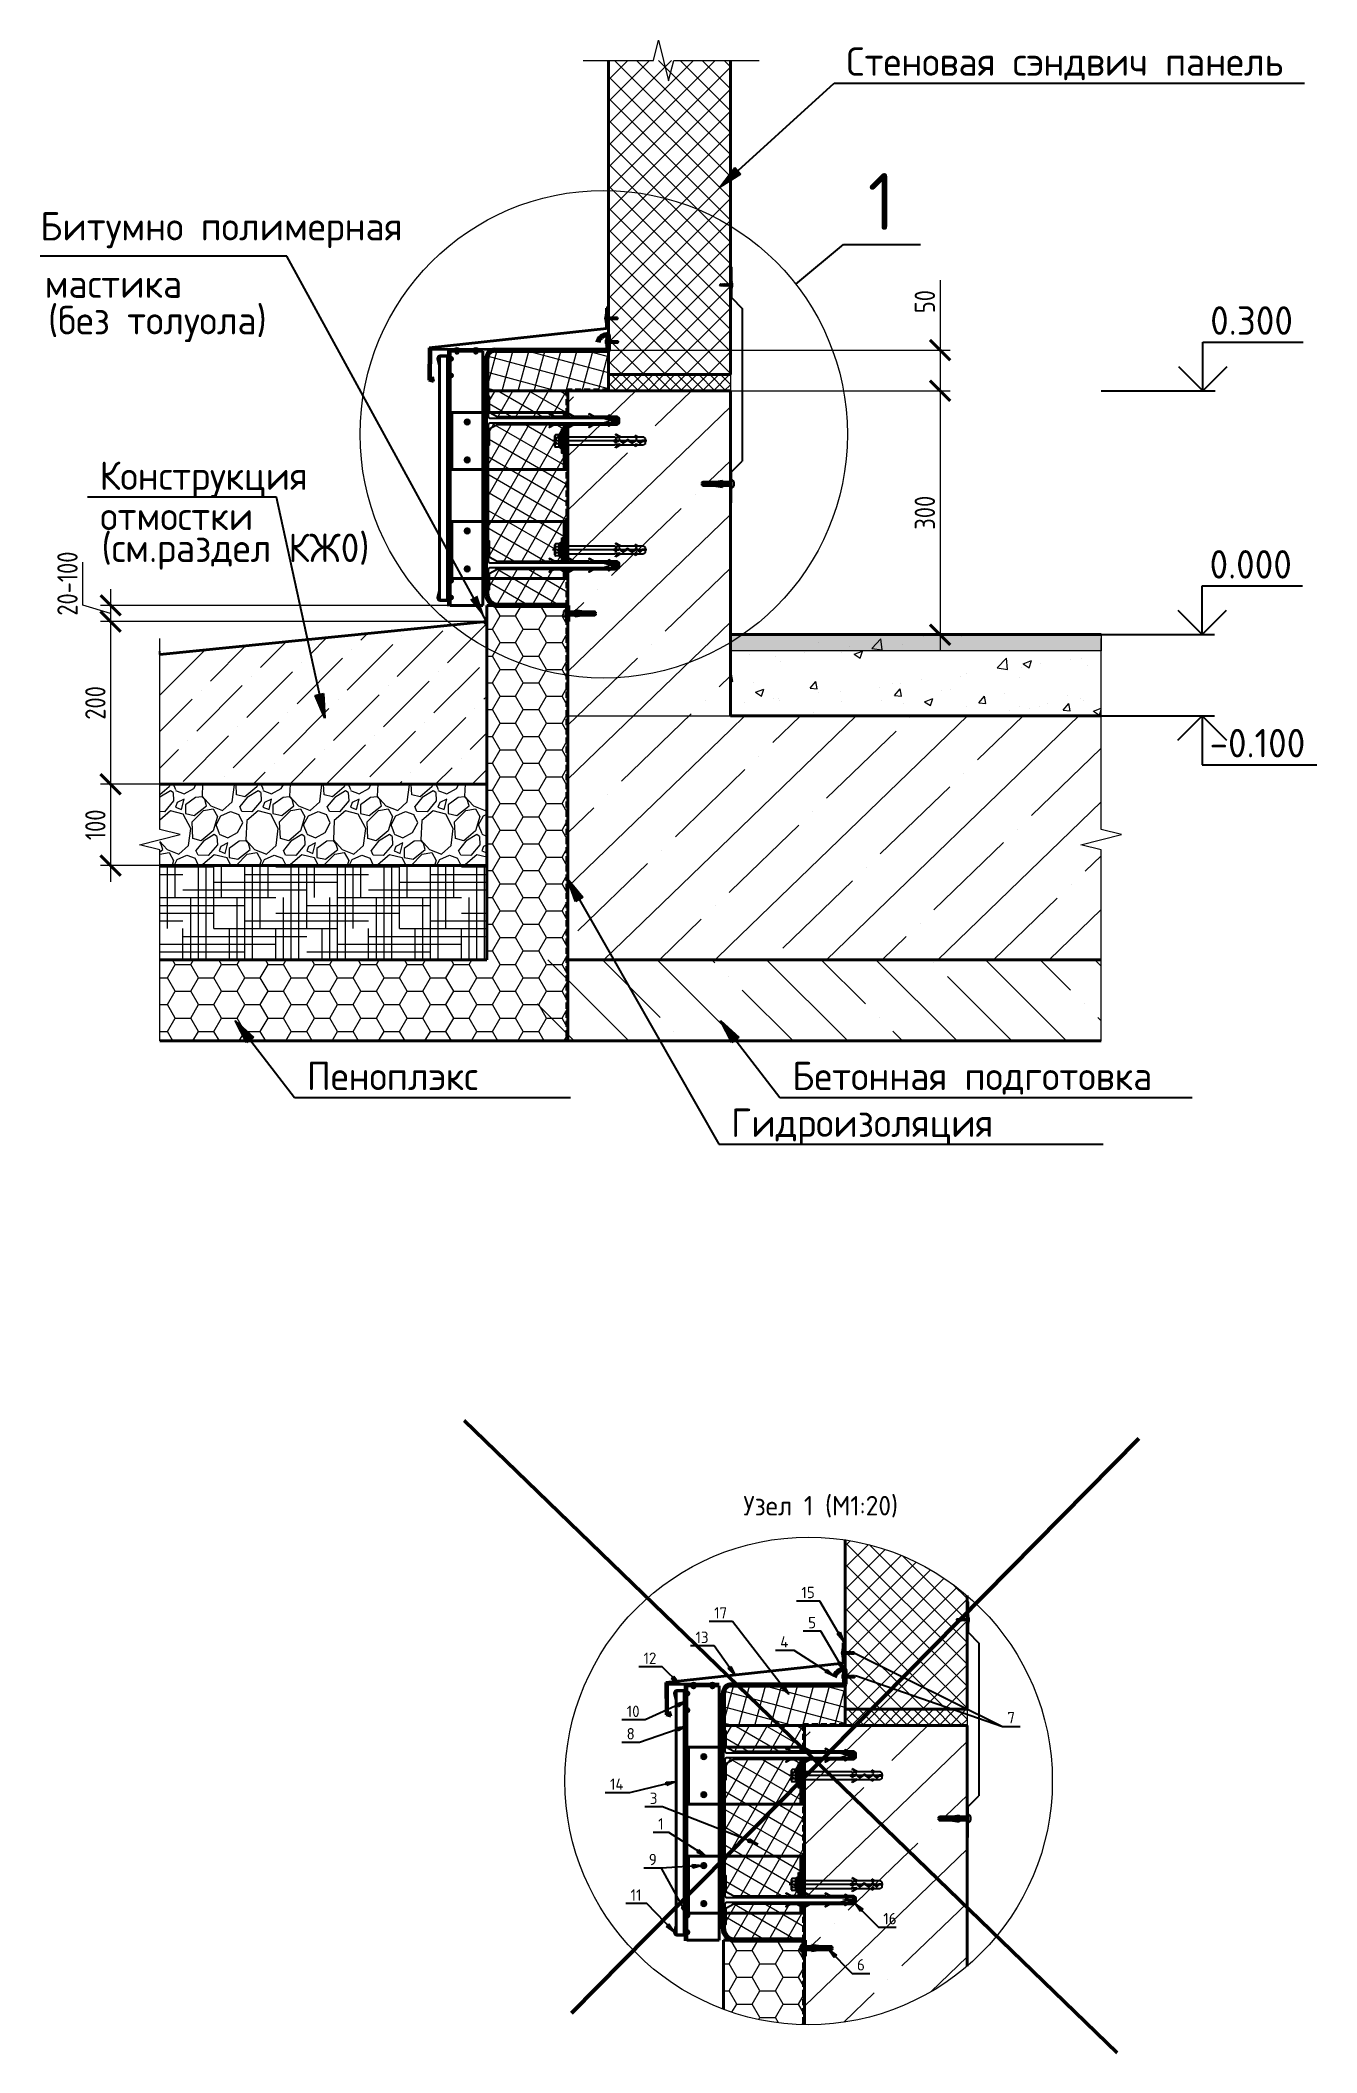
# Model space of a CAD drawing. Header units: millimetres. Extents: x -3689 to 2883575, y -702957 to -604547.
# Drawn here: x 2755984 to 2757556, y -677640 to -675164 of the extents above; entities that cross this region are included whole.
import ezdxf

# ---------------------------------------------------------------- set-up
doc = ezdxf.new("R2010")
doc.units = ezdxf.units.MM
doc.set_wipeout_variables(frame=1)
doc.linetypes.add('DASHED2', pattern=[0.375, 0.25, -0.125])
for name, color, linetype, lineweight in [('_PP_Hatch', 9, 'Continuous', 9), ('_PP_Primary Line Continuous', 3, 'Continuous', 40), ('_Выноска', 7, 'Continuous', 15), ('K_Dim', 165, 'Continuous', 13), ('гидроветрозащита', 10, 'Continuous', 70), ('Гидроизоляция монолита', 30, 'DASHED2', 50), ('Стены сечение', 7, 'Continuous', 40), ('Штрих Бетон неармированный', 7, 'Continuous', 15), ('Штрих Железобетон', 7, 'Continuous', 15), ('Штрих Мин. Вата', 40, 'Continuous', 15)]:
    doc.layers.add(name, color=color, linetype=linetype, lineweight=lineweight)
doc.layers.add('S-METL', color=14, linetype='Continuous')
doc.layers.add('S-WALL-PATT', color=181, linetype='Continuous')
doc.styles.add('GOST 2.304', font='CS_Gost2304.shx')
doc.styles.add('GOST-2.304_Type-B', font='GOST_Common.ttf')
doc.linetypes.add('зигзаг', pattern='A,0.00254,-5.08,[131,ltypeshp.shx,S=5.08,R=0,X=-5.08,Y=0],-10.16,[131,ltypeshp.shx,S=5.08,R=180,X=5.08,Y=0],-5.08', length=20.32254)

msp = doc.modelspace()

# ---------------------------------------------------------------- texts
at = {"color": 7, "style": 'GOST-2.304_Type-B'}
for s, height, p in [('Стеновая сэндвич панель', 35, (2756976.8196, -675207.5554)), ('1', 70, (2757003.1421, -675397.3375)), ('Битумно полимерная ', 35, (2755984.1971, -675410.2157)), ('мастика ', 35, (2755989.6278, -675480.8305)), ('(без толуола)', 35, (2755993.8467, -675525.8231)), ('0.300', 35, (2757424.7066, -675526.2696, 0.3015)), ('Конструкция ', 35, (2756057.3454, -675717.1483)), ('отмостки', 35, (2756058.136, -675766.6311)), ('(см.раздел КЖ0)', 35, (2756059.7097, -675805.9041)), ('0.000', 35, (2757423.9263, -675826.2696)), ('-0.100', 35, (2757423.9263, -676046.2696)), ('Пеноплэкс ', 35, (2756312.4943, -676455.7507)), ('Бетонная подготовка', 35, (2756910.0235, -676455.7507)), ('Гидроизоляция', 35, (2756834.7252, -676513.355)), ('Узел 1 (М1:20)', 24, (2756849.9599, -676979.0834)), ('15', 14, (2756921.4102, -677080.888)), ('17', 14, (2756813.9363, -677105.948)), ('5', 14, (2756929.6783, -677117.902)), ('13', 14, (2756791.0118, -677136.0837)), ('4', 14, (2756895.3632, -677141.6376)), ('12', 14, (2756727.0476, -677161.7667)), ('10', 14, (2756706.3725, -677227.1174)), ('7', 14, (2757174.9685, -677235.0051)), ('8', 14, (2756706.1548, -677254.7295)), ('14', 14, (2756685.7249, -677316.7345)), ('3', 14, (2756734.7658, -677334.1427)), ('1', 14, (2756745.0116, -677365.6519)), ('9', 14, (2756733.5058, -677409.4694)), ('11', 14, (2756711.0997, -677453.1642)), ('16', 14, (2757022.236, -677482.2225)), ('6', 14, (2756989.8632, -677538.972))]:
    msp.add_text(s, height=height, dxfattribs=at).set_placement(p)
at = {"layer": '_Выноска', "color": 7, "char_height": 25, "attachment_point": 5, "rotation": 90, "style": 'GOST 2.304'}
for s, insert in [('\\A1;50', (2757073.3969, -675485.4776)), ('\\A1;300', (2757073.3969, -675745.2696)), ('\\A1;20-100', (2756017.765, -675832.469)), ('\\A1;200', (2756052.14, -675979.2696)), ('\\A1;100', (2756052.14, -676129.2696))]:
    msp.add_mtext(s, dxfattribs=dict(at, insert=insert))

# ---------------------------------------------------------------- blocks, each defined once
blk = doc.blocks.new('*U780')
at = {"color": 7}
for points in [[(-60.6, -10.6), (-50, 0)], [(-50, 0), (100.4, 0)], [(111, -10.6), (100.4, 0)], [(-80.6, -11.6), (-90.6, -11.6), (-90.6, -10.6), (-60.6, -10.6)], [(131, -11.6), (141, -11.6), (141, -10.6), (111, -10.6)]]:
    blk.add_lwpolyline(points, dxfattribs=at)
blk = doc.blocks.new('шуруп 4х40')
at = {"color": 0}
for p, q in [((-3.2, -2.9), (-3.2, 2.9)), ((-1.1, 5.3), (0, 5.3)), ((0, -5.3), (0, 5.3)), ((0, 1.9), (0.1, 2)), ((0.8, -1.7), (0, 1.1)), ((1.1, -2), (0.1, 2)), ((0.1, 2), (0.4, 1.7)), ((1.4, -1.7), (0.4, 1.7)), ((2.3, 1.7), (0.4, 1.7)), ((2.3, 1.7), (2.5, 2)), ((3.2, -1.7), (2.3, 1.7)), ((3.5, -2), (2.5, 2)), ((2.5, 2), (2.8, 1.7)), ((3.8, -1.7), (2.8, 1.7)), ((2.8, 1.7), (4.7, 1.7)), ((4.7, 1.7), (4.9, 2)), ((5.6, -1.7), (4.7, 1.7)), ((5.9, -2), (4.9, 2)), ((4.9, 2), (5.2, 1.7)), ((6.2, -1.7), (5.2, 1.7)), ((5.2, 1.7), (7.1, 1.7)), ((7.1, 1.7), (7.3, 2)), ((8.1, -1.7), (7.1, 1.7)), ((8.4, -2), (7.3, 2)), ((7.3, 2), (7.7, 1.7)), ((8.6, -1.7), (7.7, 1.7)), ((9.5, 1.7), (7.7, 1.7)), ((9.5, 1.7), (9.8, 2)), ((10.5, -1.7), (9.5, 1.7)), ((10.8, -2), (9.8, 2)), ((9.8, 2), (10.1, 1.7)), ((11.1, -1.7), (10.1, 1.7)), ((12, 1.7), (10.1, 1.7)), ((12, 1.7), (12.2, 2)), ((12.9, -1.7), (12, 1.7)), ((13.2, -2), (12.2, 2)), ((12.2, 2), (12.5, 1.7)), ((13.5, -1.7), (12.5, 1.7)), ((12.5, 1.7), (14.4, 1.7)), ((14.4, 1.7), (14.6, 2)), ((15.3, -1.7), (14.4, 1.7)), ((15.6, -2), (14.6, 2)), ((14.6, 2), (14.9, 1.7)), ((15.9, -1.7), (14.9, 1.7)), ((14.9, 1.7), (16.8, 1.7)), ((16.8, 1.7), (17.1, 2)), ((17.8, -1.7), (16.8, 1.7)), ((18.1, -2), (17.1, 2)), ((17.1, 2), (17.4, 1.7)), ((18.3, -1.7), (17.4, 1.7)), ((19.2, 1.7), (17.4, 1.7)), ((19.2, 1.7), (19.5, 2)), ((20.2, -1.7), (19.2, 1.7)), ((20.5, -2), (19.5, 2)), ((19.5, 2), (19.8, 1.7)), ((20.7, -1.7), (19.8, 1.7)), ((21.6, 1.7), (19.8, 1.7)), ((21.6, 1.7), (21.9, 2)), ((22.6, -1.7), (21.6, 1.7)), ((22.9, -2), (21.9, 2)), ((21.9, 2), (22.2, 1.7)), ((23.2, -1.7), (22.2, 1.7)), ((24, 1.7), (22.2, 1.7)), ((24, 1.7), (24.3, 2)), ((25, -1.7), (24, 1.7)), ((25.3, -2), (24.3, 2)), ((24.3, 2), (24.6, 1.7)), ((25.6, -1.7), (24.6, 1.7)), ((26.5, 1.7), (24.6, 1.7)), ((26.5, 1.7), (26.7, 2)), ((27.4, -1.7), (26.5, 1.7)), ((27.7, -2), (26.7, 2)), ((26.7, 2), (27, 1.7)), ((28, -1.7), (27, 1.7)), ((28.9, 1.7), (27, 1.7)), ((28.9, 1.7), (29.1, 2)), ((29.8, -1.7), (28.9, 1.7)), ((30.1, -2), (29.1, 2)), ((29.1, 2), (29.4, 1.7)), ((30.4, -1.7), (29.4, 1.7)), ((29.4, 1.7), (31.3, 1.7)), ((31.3, 1.7), (31.5, 2)), ((32.2, -1.7), (31.3, 1.7)), ((32.5, -2), (31.5, 2)), ((31.5, 2), (31.8, 1.7)), ((32.8, -1.7), (31.8, 1.7)), ((31.8, 1.7), (33.8, 1.7)), ((33.8, 1.7), (34, 2)), ((34.7, -1.7), (33.8, 1.7)), ((35, -2), (34, 2)), ((34, 2), (34.3, 1.7)), ((35.3, -1.7), (34.3, 1.7)), ((34.3, 1.7), (35.7, 1.7)), ((36.2, 1.5), (35.7, 1.7)), ((36.5, 1.7), (36.2, 1.5)), ((36.9, -1.2), (36.2, 1.5)), ((37.2, -1.4), (36.5, 1.7)), ((36.9, 1.2), (36.5, 1.7)), ((37.4, -1), (36.9, 1.2)), ((40, 0), (36.9, 1.2)), ((37.4, -1), (40, 0)), ((-1.1, -5.3), (0, -5.3)), ((0, -1.7), (0.8, -1.7)), ((0.8, -1.7), (1.1, -2)), ((1.4, -1.7), (1.1, -2)), ((1.4, -1.7), (3.2, -1.7)), ((3.2, -1.7), (3.5, -2)), ((3.8, -1.7), (3.5, -2)), ((3.8, -1.7), (5.6, -1.7)), ((5.6, -1.7), (5.9, -2)), ((6.2, -1.7), (5.9, -2)), ((6.2, -1.7), (8.1, -1.7)), ((8.1, -1.7), (8.4, -2)), ((8.6, -1.7), (8.4, -2)), ((8.6, -1.7), (10.5, -1.7)), ((10.5, -1.7), (10.8, -2)), ((11.1, -1.7), (10.8, -2)), ((11.1, -1.7), (12.9, -1.7)), ((12.9, -1.7), (13.2, -2)), ((13.5, -1.7), (13.2, -2)), ((13.5, -1.7), (15.3, -1.7)), ((15.3, -1.7), (15.6, -2)), ((15.9, -1.7), (15.6, -2)), ((15.9, -1.7), (17.8, -1.7)), ((17.8, -1.7), (18.1, -2)), ((18.3, -1.7), (18.1, -2)), ((18.3, -1.7), (20.2, -1.7)), ((20.2, -1.7), (20.5, -2)), ((20.7, -1.7), (20.5, -2)), ((20.7, -1.7), (22.6, -1.7)), ((22.6, -1.7), (22.9, -2)), ((23.2, -1.7), (22.9, -2)), ((23.2, -1.7), (25, -1.7)), ((25, -1.7), (25.3, -2)), ((25.6, -1.7), (25.3, -2)), ((25.6, -1.7), (27.4, -1.7)), ((27.4, -1.7), (27.7, -2)), ((28, -1.7), (27.7, -2)), ((28, -1.7), (29.8, -1.7)), ((29.8, -1.7), (30.1, -2)), ((30.4, -1.7), (30.1, -2)), ((30.4, -1.7), (32.2, -1.7)), ((32.2, -1.7), (32.5, -2)), ((32.8, -1.7), (32.5, -2)), ((32.8, -1.7), (34.7, -1.7)), ((34.7, -1.7), (35, -2)), ((35.3, -1.7), (35, -2)), ((35.3, -1.7), (35.7, -1.7)), ((35.7, -1.7), (36.9, -1.2)), ((36.9, -1.2), (37.2, -1.4)), ((37.2, -1.4), (37.4, -1))]:
    blk.add_line(p, q, dxfattribs=at)
for centre, start, end in [((1.8, 0.6), 122.3235, 155.8642), ((1.8, -0.6), 204.1358, 237.6765)]:
    blk.add_arc(centre, 5.56, start, end, dxfattribs=at)
blk = doc.blocks.new('дюбель 6х40')
for p, q in [((0, 3), (12, 3)), ((0, -3), (0, 3)), ((12, 3.6), (12.1, 4.5)), ((21, 2.1), (12, 3.6)), ((12, 3), (12, 2.1)), ((12, 2.1), (21, 2.1)), ((12, 0.3), (40, 0.3)), ((12, -0.3), (12, 0.3)), ((21, 3), (12.1, 4.5)), ((21, 3), (38.6, 3)), ((24, 1.2), (24, 3)), ((24, 1.2), (27.6, 1.2)), ((27.6, 1.2), (27.6, 3)), ((30, 1.2), (30, 3)), ((30, 1.2), (33.6, 1.2)), ((33.6, 1.2), (33.6, 3)), ((38.6, 3), (38.6, 0.3)), ((40, 1.8), (38.6, 3)), ((40, 1.8), (40, 0.3)), ((12, -3), (0, -3)), ((12, -0.3), (40, -0.3)), ((21, -2.1), (12, -3.6)), ((12, -2.1), (21, -2.1)), ((12, -3), (12, -2.1)), ((12, -3.6), (12.1, -4.5)), ((21, -3), (12.1, -4.5)), ((38.6, -3), (21, -3)), ((24, -1.2), (27.6, -1.2)), ((24, -1.2), (24, -3)), ((27.6, -1.2), (27.6, -3)), ((30, -1.2), (33.6, -1.2)), ((30, -1.2), (30, -3)), ((33.6, -1.2), (33.6, -3)), ((38.6, -0.3), (38.6, -3)), ((40, -1.8), (38.6, -3)), ((40, -0.3), (40, -1.8))]:
    blk.add_line(p, q)
blk = doc.blocks.new('*U636')
for name in ['шуруп 4х40', 'дюбель 6х40']:
    blk.add_blockref(name, (0, 0))
blk = doc.blocks.new('4.2x16')
at = {"lineweight": 0}
for p, q in [((-1.2, 5.3), (-1.2, -5.3)), ((14.9, 1.6), (16, 0))]:
    blk.add_line(p, q, dxfattribs=at)
for points in [[(-1.2, 3.6, 0.114819), (-2.1, 0.2), (-1.6, 0.2), (-1.6, -0.2), (-2.1, -0.2, 0.114819), (-1.2, -3.6)], [(0, -5.3), (0, 5.3, 0.414214), (-0.2, 5.5), (-1, 5.5, 0.414214), (-1.2, 5.3, 0.209763), (-1.2, 3.8)], [(0, 3.1, 0.414214), (1.5, 1.6), (3.3, 1.6), (3.6, 2.1)], [(14.2, -0.8, 0.131652), (14.9, -1.6), (16, 0), (14.2, -0.8), (9.9, 1.6), (14.9, 1.6), (14.7, 1.3), (15.7, -0.1)], [(-1.2, -3.8, 0.209763), (-1.2, -5.3, 0.414214), (-1, -5.5), (-0.2, -5.5, 0.414214), (0, -5.3)], [(5.1, -1.6), (1.5, -1.6, 0.414214), (0, -3.1)]]:
    blk.add_lwpolyline(points, format="xyb", dxfattribs=at)
for points in [[(0, -1.6), (0, -1.6), (0, 1.6)], [(3.6, 2.1), (5.4, -2.1)], [(3.9, 1.6), (5.3, 1.6)], [(5.6, 2.1), (7.4, -2.1)], [(5.9, 1.6), (7.3, 1.6)], [(7.6, 2.1), (9.4, -2.1)], [(7.9, 1.6), (9.3, 1.6)], [(14.7, 1.3), (11, 1.3), (14.6, -0.7)], [(7.1, -1.6), (5.7, -1.6)], [(9.1, -1.6), (7.7, -1.6)], [(11.1, -1.6), (9.7, -1.6)], [(11.7, -1.6), (11.4, -2.1)], [(14.9, -1.6), (11.7, -1.6)]]:
    blk.add_lwpolyline(points, dxfattribs=at)
for points in [[(3.6, 2.1), (5.7, -1.6), (5.4, -2.1), (3.3, 1.6)], [(5.3, 1.6), (5.6, 2.1), (7.7, -1.6), (7.4, -2.1)], [(7.3, 1.6), (7.6, 2.1), (9.7, -1.6), (9.4, -2.1)], [(9.6, 2.1), (11.4, -2.1), (9.3, 1.6), (9.6, 2.1), (11.7, -1.6)]]:
    blk.add_lwpolyline(points, close=True, dxfattribs=at)
blk = doc.blocks.new('*U549')
blk.add_blockref('4.2x16', (0, 0))
blk = doc.blocks.new('_ARCHTICK')
at = {"color": 0, "linetype": 'ByBlock', "const_width": 0.15}
blk.add_lwpolyline([(-0.5, -0.5), (0.5, 0.5)], dxfattribs=at)

# ---------------------------------------------------------------- hatches: boundary and pattern name
for points in [[(2756820.846, -675344.713), (2756839.4859, -675320.6187), (2756846.6026, -675328.447)], [(2756532.2055, -675876.0878), (2756513.3115, -675852.1922), (2756522.6237, -675847.1711)], [(2756334.4589, -675998.1408), (2756322.8586, -675969.9732), (2756333.1921, -675967.7044)], [(2756633.0086, -676194.7696), (2756652.46, -676218.2137), (2756643.2686, -676223.4526)], [(2756224.1968, -676370.22), (2756246.76, -676390.6866), (2756238.3993, -676397.1694)], [(2756821.7261, -676370.22), (2756844.2892, -676390.6866), (2756835.9285, -676397.1694)], [(2756973.3307, -677134.0945), (2756965.431, -677124.817), (2756969.0805, -677122.6747)], [(2756974.5988, -677171.1085), (2756966.6991, -677161.831), (2756970.3485, -677159.6886)], [(2756771.6566, -677186.5895), (2756761.5809, -677179.737), (2756764.5322, -677176.7042)], [(2756839.9098, -677175.9873), (2756831.1873, -677167.4788), (2756834.6234, -677165.0086)], [(2756961.9314, -677176.6988), (2756950.6745, -677172.0341), (2756952.9488, -677168.4653)], [(2756905.8598, -677199.3844), (2756896.8651, -677191.1642), (2756900.219, -677188.5836)], [(2756780.3334, -677238.2222), (2756769.6766, -677244.1307), (2756768.2985, -677240.1295)], [(2756767.0408, -677306.3293), (2756755.89, -677311.2422), (2756754.8821, -677307.1321)], [(2756867.6475, -677383.412), (2756855.6989, -677381.0225), (2756857.2368, -677377.0799)], [(2756799.4871, -677410.0237), (2756787.6668, -677412.9828), (2756787.3676, -677408.7616)], [(2756799.5875, -677409.8936), (2756787.7756, -677412.8863), (2756787.4644, -677408.6659)], [(2756804.1753, -677398.3298), (2756792.894, -677393.7246), (2756795.1494, -677390.1439)], [(2756781.2651, -677471.3639), (2756773.6409, -677461.8587), (2756777.3517, -677459.8243)], [(2756987.1831, -677456.4109), (2756997.1215, -677463.4611), (2756994.1108, -677466.4351)], [(2756765.2305, -677491.8815), (2756755.3496, -677484.751), (2756758.3843, -677481.8015)], [(2756954.8103, -677513.1604), (2756964.7487, -677520.2106), (2756961.738, -677523.1845)]]:
    msp.add_hatch(color=7).paths.add_polyline_path(points, flags=0)
msp.add_hatch(color=7).paths.add_polyline_path([(2756779.3334, -677207.5895), (2756769.6126, -677214.3858), (2756767.4067, -677210.7744)])
at = {"layer": '_Выноска'}
h = msp.add_hatch(color=7, dxfattribs=at)
h.set_gradient(color2=(0, 0, 0))
edge = h.paths.add_edge_path()
edge.add_line((2756681.4201, -675493.5664), (2756681.4201, -675518.5664))
edge.add_line((2756681.4201, -675518.5664), (2756684.0086, -675518.5664))
edge.add_line((2756684.0086, -675518.5664), (2756684.0086, -675491.1888))
edge.add_line((2756684.0086, -675491.1888), (2756683.4201, -675491.1888))
edge.add_arc((2756683.4201, -675493.1888), 2, 90, 180)
edge.add_line((2756681.4201, -675493.1888), (2756681.4201, -675493.5664))
h = msp.add_hatch(color=7, dxfattribs=at)
h.dxf.hatch_style = 1
h.paths.add_polyline_path([(2756834.0086, -675895.2696), (2757290.5339, -675895.2696), (2757290.5339, -675915.2696), (2756834.0086, -675915.2696)])
h = msp.add_hatch(color=7, dxfattribs=at)
h.set_gradient(color2=(0, 0, 0))
edge = h.paths.add_edge_path()
edge.add_line((2756972.7449, -677135.8863), (2756972.7449, -677160.8863))
edge.add_line((2756972.7449, -677160.8863), (2756975.3334, -677160.8863))
edge.add_line((2756975.3334, -677160.8863), (2756975.3334, -677133.5087))
edge.add_line((2756975.3334, -677133.5087), (2756974.7449, -677133.5087))
edge.add_arc((2756974.7449, -677135.5087), 2, 90, 180)
edge.add_line((2756972.7449, -677135.5087), (2756972.7449, -677135.8863))
at = {"layer": 'S-WALL-PATT'}
h = msp.add_hatch(color=7, dxfattribs=at)
h.dxf.hatch_style = 1
edge = h.paths.add_edge_path()
edge.add_line((2756528.9064, -675880.1231), (2756533.9064, -675885.6086))
edge.add_line((2756533.9064, -675885.6086), (2756534.0159, -675872.0478))
edge.add_arc((2756514.4526, -675865.3234), 20.6868, 314.3226031, 341.0309491, ccw=False)

# ---------------------------------------------------------------- linework, layer by layer
at = {"color": 7}
for p, q in [((2756820.846, -675344.713), (2756961.8196, -675216.5554)), ((2756961.8196, -675216.5554), (2757540.7893, -675216.5554)), ((2756820.846, -675344.713), (2756839.4859, -675320.6187)), ((2756846.6026, -675328.447), (2756820.846, -675344.713)), ((2756839.4859, -675320.6187), (2756846.6026, -675328.447)), ((2756287.7083, -675429.4346), (2755984.2491, -675429.4346)), ((2756914.5662, -675464.0922), (2756973.1421, -675415.3375)), ((2756973.1421, -675415.3375), (2757068.1421, -675415.3375)), ((2757415.7066, -675595.2696, 0.3015), (2757415.7066, -675535.2696, 0.3015)), ((2757415.7066, -675535.2696), (2757539.2066, -675535.2696)), ((2757385.7066, -675565.2696), (2757415.7066, -675595.2696)), ((2757415.7066, -675595.2696), (2757445.7066, -675565.2696)), ((2757290.5339, -675595.2696, 0.3015), (2757430.7066, -675595.2696, 0.3015)), ((2756624.7774, -675648.2184), (2756624.2821, -675648.2184)), ((2756698.4428, -675631.9413), (2756647.0086, -675631.9413)), ((2756647.0086, -675636.9413), (2756659.7763, -675636.9413)), ((2756665.8427, -675636.1568), (2756659.9378, -675639.566)), ((2756666.0529, -675636.9413), (2756659.9378, -675640.4719)), ((2756659.9378, -675640.4719), (2756659.9378, -675639.5542)), ((2756663.4472, -675632.4121), (2756662.4918, -675632.4121)), ((2756666.0529, -675636.9413), (2756684.0372, -675636.9413)), ((2756684.0372, -675636.9413), (2756684.0372, -675636.1568)), ((2756684.0372, -675636.1568), (2756687.1755, -675636.1568)), ((2756687.1755, -675636.1568), (2756684.1179, -675638.2537)), ((2756687.1755, -675636.9413), (2756684.1179, -675638.7066)), ((2756684.1179, -675638.7066), (2756684.1179, -675638.2478)), ((2756687.1755, -675636.9413), (2756694.6549, -675636.9413)), ((2756697.0086, -675634.9799), (2756694.6549, -675636.9413)), ((2756696.6164, -675632.4121), (2756696.6164, -675631.4828)), ((2756697.0086, -675634.8934), (2756697.0086, -675628.9893)), ((2756624.7774, -675665.6643), (2756624.2821, -675665.6643)), ((2756275.2934, -675726.1483), (2756042.3454, -675726.1483)), ((2756334.4589, -675998.1408), (2756275.2934, -675726.1483)), ((2756624.7774, -675782.2869), (2756624.2821, -675782.2869)), ((2756624.7774, -675799.7329), (2756624.2821, -675799.7329)), ((2756698.4428, -675809.9595), (2756647.0086, -675809.9595)), ((2756647.0086, -675814.9595), (2756659.7763, -675814.9595)), ((2756665.8427, -675814.1749), (2756659.9378, -675817.5841)), ((2756666.0529, -675814.9595), (2756659.9378, -675818.4901)), ((2756659.9378, -675818.4901), (2756659.9378, -675817.5723)), ((2756663.4472, -675810.4303), (2756662.4918, -675810.4303)), ((2756666.0529, -675814.9595), (2756684.0372, -675814.9595)), ((2756684.0372, -675814.9595), (2756684.0372, -675814.1749)), ((2756684.0372, -675814.1749), (2756687.1755, -675814.1749)), ((2756687.1755, -675814.1749), (2756684.1179, -675816.2718)), ((2756687.1755, -675814.9595), (2756684.1179, -675816.7248)), ((2756684.1179, -675816.7248), (2756684.1179, -675816.2659)), ((2756687.1755, -675814.9595), (2756694.6549, -675814.9595)), ((2756697.0086, -675812.9981), (2756694.6549, -675814.9595)), ((2756696.6164, -675810.4303), (2756696.6164, -675809.5009)), ((2756697.0086, -675812.9116), (2756697.0086, -675807.0074)), ((2757414.9263, -675895.2696), (2757414.9263, -675835.2696)), ((2757414.9263, -675835.2696), (2757538.4263, -675835.2696)), ((2757384.9263, -675865.2696), (2757414.9263, -675895.2696)), ((2757414.9263, -675895.2696), (2757444.9263, -675865.2696)), ((2757290.5339, -675895.2696), (2757429.9263, -675895.2696)), ((2756131.4019, -675919.8805), (2756131.4019, -675915.6589)), ((2756322.8586, -675969.9732), (2756333.1921, -675967.7044)), ((2756334.4589, -675998.1408), (2756322.8586, -675969.9732)), ((2756333.1921, -675967.7044), (2756334.4589, -675998.1408)), ((2757290.5339, -675995.2696), (2757429.9263, -675995.2696)), ((2757384.9263, -676025.2696), (2757414.9263, -675995.2696)), ((2757414.9263, -675995.2696), (2757414.9263, -676055.2696)), ((2757414.9263, -675995.2696), (2757444.9263, -676025.2696)), ((2757414.9263, -676055.2696), (2757555.9263, -676055.2696)), ((2756633.0086, -676194.7696), (2756819.7252, -676522.355)), ((2756633.0086, -676194.7696), (2756652.46, -676218.2137)), ((2756643.2686, -676223.4526), (2756633.0086, -676194.7696)), ((2756652.46, -676218.2137), (2756643.2686, -676223.4526)), ((2756224.1968, -676370.22), (2756297.4943, -676464.7507)), ((2756224.1968, -676370.22), (2756246.76, -676390.6866)), ((2756238.3993, -676397.1694), (2756224.1968, -676370.22)), ((2756821.7261, -676370.22), (2756895.0235, -676464.7507)), ((2756821.7261, -676370.22), (2756844.2892, -676390.6866)), ((2756835.9285, -676397.1694), (2756821.7261, -676370.22)), ((2756246.76, -676390.6866), (2756238.3993, -676397.1694)), ((2756844.2892, -676390.6866), (2756835.9285, -676397.1694)), ((2756297.4943, -676464.7507), (2756636.9791, -676464.7507)), ((2756895.0235, -676464.7507), (2757402.5083, -676464.7507)), ((2756819.7252, -676522.355), (2757169.9752, -676522.355)), ((2756819.7252, -676522.355), (2757293.0586, -676522.355)), ((2756944.2102, -677084.488), (2756915.4102, -677084.488)), ((2756973.3307, -677134.0945), (2756944.2102, -677084.488)), ((2756836.7363, -677109.548), (2756807.9363, -677109.548)), ((2756905.8598, -677199.3844), (2756836.7363, -677109.548)), ((2756945.4783, -677121.502), (2756923.6783, -677121.502)), ((2756974.5988, -677171.1085), (2756945.4783, -677121.502)), ((2756965.431, -677124.817), (2756969.0805, -677122.6747)), ((2756973.3307, -677134.0945), (2756965.431, -677124.817)), ((2756969.0805, -677122.6747), (2756973.3307, -677134.0945)), ((2756813.8118, -677139.6837), (2756785.0118, -677139.6837)), ((2756839.9098, -677175.9873), (2756813.8118, -677139.6837)), ((2756912.5632, -677145.2376), (2756889.3632, -677145.2376)), ((2756961.9314, -677176.6988), (2756912.5632, -677145.2376)), ((2756966.6991, -677161.831), (2756970.3485, -677159.6886)), ((2756974.5988, -677171.1085), (2756966.6991, -677161.831)), ((2756970.3485, -677159.6886), (2756974.5988, -677171.1085)), ((2756987.1461, -677148.5924), (2757168.9685, -677238.6051)), ((2756749.8476, -677165.3667), (2756721.0476, -677165.3667)), ((2756771.6566, -677186.5895), (2756749.8476, -677165.3667)), ((2756761.5809, -677179.737), (2756764.5322, -677176.7042)), ((2756771.6566, -677186.5895), (2756761.5809, -677179.737)), ((2756764.5322, -677176.7042), (2756771.6566, -677186.5895)), ((2756831.1873, -677167.4788), (2756834.6234, -677165.0086)), ((2756839.9098, -677175.9873), (2756831.1873, -677167.4788)), ((2756834.6234, -677165.0086), (2756839.9098, -677175.9873)), ((2756950.6745, -677172.0341), (2756952.9488, -677168.4653)), ((2756961.9314, -677176.6988), (2756950.6745, -677172.0341)), ((2756952.9488, -677168.4653), (2756961.9314, -677176.6988)), ((2756987.8789, -677176.135), (2757168.9685, -677238.6051)), ((2756779.3334, -677207.5895), (2756729.1725, -677230.7174)), ((2756767.4067, -677210.7744), (2756779.3334, -677207.5895)), ((2756769.6126, -677214.3858), (2756767.4067, -677210.7744)), ((2756779.3334, -677207.5895), (2756769.6126, -677214.3858)), ((2756896.8651, -677191.1642), (2756900.219, -677188.5836)), ((2756905.8598, -677199.3844), (2756896.8651, -677191.1642)), ((2756900.219, -677188.5836), (2756905.8598, -677199.3844)), ((2756729.1725, -677230.7174), (2756700.3725, -677230.7174)), ((2756721.9548, -677258.3295), (2756700.1548, -677258.3295)), ((2756780.3334, -677238.2222), (2756721.9548, -677258.3295)), ((2756768.2985, -677240.1295), (2756780.3334, -677238.2222)), ((2756769.6766, -677244.1307), (2756768.2985, -677240.1295)), ((2756780.3334, -677238.2222), (2756769.6766, -677244.1307)), ((2757168.9685, -677238.6051), (2757190.7685, -677238.6051)), ((2756989.7676, -677274.2613), (2756938.3334, -677274.2613)), ((2756938.3334, -677279.2613), (2756951.1011, -677279.2613)), ((2756957.1675, -677278.4767), (2756951.2626, -677281.8859)), ((2756957.3777, -677279.2613), (2756951.2626, -677282.7919)), ((2756951.2626, -677282.7919), (2756951.2626, -677281.8741)), ((2756954.772, -677274.7321), (2756953.8166, -677274.7321)), ((2756957.3777, -677279.2613), (2756975.362, -677279.2613)), ((2756975.362, -677279.2613), (2756975.362, -677278.4767)), ((2756975.362, -677278.4767), (2756978.5003, -677278.4767)), ((2756978.5003, -677278.4767), (2756975.4427, -677280.5736)), ((2756978.5003, -677279.2613), (2756975.4427, -677281.0266)), ((2756975.4427, -677281.0266), (2756975.4427, -677280.5677)), ((2756978.5003, -677279.2613), (2756985.9797, -677279.2613)), ((2756988.3334, -677277.2999), (2756985.9797, -677279.2613)), ((2756987.9412, -677274.7321), (2756987.9412, -677273.8027)), ((2756988.3334, -677277.2134), (2756988.3334, -677271.3092)), ((2756767.0408, -677306.3293), (2756709.9249, -677320.3345)), ((2756754.8821, -677307.1321), (2756767.0408, -677306.3293)), ((2756755.89, -677311.2422), (2756754.8821, -677307.1321)), ((2756767.0408, -677306.3293), (2756755.89, -677311.2422)), ((2756916.1022, -677290.5383), (2756915.6069, -677290.5383)), ((2756916.1022, -677307.9843), (2756915.6069, -677307.9843)), ((2756709.9249, -677320.3345), (2756679.7249, -677320.3345)), ((2756750.5658, -677337.7427), (2756728.7658, -677337.7427)), ((2756867.6475, -677383.412), (2756750.5658, -677337.7427)), ((2756758.0116, -677369.2519), (2756739.0116, -677369.2519)), ((2756804.1753, -677398.3298), (2756758.0116, -677369.2519)), ((2756855.6989, -677381.0225), (2756857.2368, -677377.0799)), ((2756867.6475, -677383.412), (2756855.6989, -677381.0225)), ((2756857.2368, -677377.0799), (2756867.6475, -677383.412)), ((2756799.5875, -677409.8936), (2756749.3058, -677413.0694)), ((2756799.4871, -677410.0237), (2756749.3058, -677413.0694)), ((2756787.6668, -677412.9828), (2756787.3676, -677408.7616)), ((2756787.3676, -677408.7616), (2756799.4871, -677410.0237)), ((2756787.7756, -677412.8863), (2756787.4644, -677408.6659)), ((2756787.4644, -677408.6659), (2756799.5875, -677409.8936)), ((2756799.4871, -677410.0237), (2756787.6668, -677412.9828)), ((2756799.5875, -677409.8936), (2756787.7756, -677412.8863)), ((2756792.894, -677393.7246), (2756795.1494, -677390.1439)), ((2756804.1753, -677398.3298), (2756792.894, -677393.7246)), ((2756795.1494, -677390.1439), (2756804.1753, -677398.3298)), ((2756749.3058, -677413.0694), (2756727.5058, -677413.0694)), ((2756781.2651, -677471.3639), (2756749.3058, -677413.0694)), ((2756916.1022, -677424.6069), (2756915.6069, -677424.6069)), ((2756731.0997, -677456.7642), (2756705.0997, -677456.7642)), ((2756765.2305, -677491.8815), (2756731.0997, -677456.7642)), ((2756773.6409, -677461.8587), (2756777.3517, -677459.8243)), ((2756777.3517, -677459.8243), (2756781.2651, -677471.3639)), ((2756916.1022, -677442.0528), (2756915.6069, -677442.0528)), ((2756989.7676, -677452.2795), (2756938.3334, -677452.2795)), ((2756938.3334, -677457.2795), (2756951.1011, -677457.2795)), ((2756957.1675, -677456.4949), (2756951.2626, -677459.9041)), ((2756957.3777, -677457.2795), (2756951.2626, -677460.8101)), ((2756951.2626, -677460.8101), (2756951.2626, -677459.8923)), ((2756954.772, -677452.7502), (2756953.8166, -677452.7502)), ((2756957.3777, -677457.2795), (2756975.362, -677457.2795)), ((2756975.362, -677457.2795), (2756975.362, -677456.4949)), ((2756975.362, -677456.4949), (2756978.5003, -677456.4949)), ((2756978.5003, -677456.4949), (2756975.4427, -677458.5918)), ((2756978.5003, -677457.2795), (2756975.4427, -677459.0448)), ((2756975.4427, -677459.0448), (2756975.4427, -677458.5859)), ((2756978.5003, -677457.2795), (2756985.9797, -677457.2795)), ((2756988.3334, -677455.318), (2756985.9797, -677457.2795)), ((2756987.1831, -677456.4109), (2757016.236, -677485.8225)), ((2756987.1831, -677456.4109), (2756997.1215, -677463.4611)), ((2756994.1108, -677466.4351), (2756987.1831, -677456.4109)), ((2756987.9412, -677452.7502), (2756987.9412, -677451.8209)), ((2756988.3334, -677455.2315), (2756988.3334, -677449.3274)), ((2756755.3496, -677484.751), (2756758.3843, -677481.8015)), ((2756765.2305, -677491.8815), (2756755.3496, -677484.751)), ((2756758.3843, -677481.8015), (2756765.2305, -677491.8815)), ((2756781.2651, -677471.3639), (2756773.6409, -677461.8587)), ((2756997.1215, -677463.4611), (2756994.1108, -677466.4351)), ((2757016.236, -677485.8225), (2757038.036, -677485.8225)), ((2756954.8103, -677513.1604), (2756983.8632, -677542.572)), ((2756954.8103, -677513.1604), (2756964.7487, -677520.2106)), ((2756961.738, -677523.1845), (2756954.8103, -677513.1604)), ((2756964.7487, -677520.2106), (2756961.738, -677523.1845)), ((2756983.8632, -677542.572), (2757005.6632, -677542.572))]:
    msp.add_line(p, q, dxfattribs=at)
at = {"color": 7, "ltscale": 5}
for p, q in [((2756617.8431, -675650.6949), (2756618.5294, -675649.5062)), ((2756617.8431, -675663.1878), (2756617.8431, -675650.6949)), ((2756623.5958, -675649.5062), (2756618.5294, -675649.5062)), ((2756624.2821, -675648.2184), (2756623.5958, -675649.5062)), ((2756624.2821, -675648.2184), (2756624.2821, -675665.6643)), ((2756617.8431, -675663.1878), (2756618.5294, -675664.3765)), ((2756623.5958, -675653.2237), (2756618.5294, -675653.2237)), ((2756623.5958, -675660.6589), (2756618.5294, -675660.6589)), ((2756623.5958, -675664.3765), (2756618.5294, -675664.3765)), ((2756624.2821, -675665.6643), (2756623.5958, -675664.3765)), ((2756617.8431, -675784.7634), (2756618.5294, -675783.5747)), ((2756617.8431, -675797.2563), (2756617.8431, -675784.7634)), ((2756617.8431, -675797.2563), (2756618.5294, -675798.4451)), ((2756623.5958, -675783.5747), (2756618.5294, -675783.5747)), ((2756623.5958, -675787.2923), (2756618.5294, -675787.2923)), ((2756623.5958, -675794.7275), (2756618.5294, -675794.7275)), ((2756623.5958, -675798.4451), (2756618.5294, -675798.4451)), ((2756624.2821, -675782.2869), (2756623.5958, -675783.5747)), ((2756624.2821, -675799.7329), (2756623.5958, -675798.4451)), ((2756624.2821, -675782.2869), (2756624.2821, -675799.7329)), ((2756909.1679, -677293.0149), (2756909.8542, -677291.8261)), ((2756909.1679, -677305.5077), (2756909.1679, -677293.0149)), ((2756909.1679, -677305.5077), (2756909.8542, -677306.6965)), ((2756914.9206, -677291.8261), (2756909.8542, -677291.8261)), ((2756914.9206, -677295.5437), (2756909.8542, -677295.5437)), ((2756914.9206, -677302.9789), (2756909.8542, -677302.9789)), ((2756914.9206, -677306.6965), (2756909.8542, -677306.6965)), ((2756915.6069, -677290.5383), (2756914.9206, -677291.8261)), ((2756915.6069, -677307.9843), (2756914.9206, -677306.6965)), ((2756915.6069, -677290.5383), (2756915.6069, -677307.9843)), ((2756909.1679, -677427.0834), (2756909.8542, -677425.8947)), ((2756909.1679, -677439.5763), (2756909.1679, -677427.0834)), ((2756914.9206, -677425.8947), (2756909.8542, -677425.8947)), ((2756914.9206, -677429.6123), (2756909.8542, -677429.6123)), ((2756915.6069, -677424.6069), (2756914.9206, -677425.8947)), ((2756915.6069, -677424.6069), (2756915.6069, -677442.0528)), ((2756909.1679, -677439.5763), (2756909.8542, -677440.765)), ((2756914.9206, -677437.0474), (2756909.8542, -677437.0474)), ((2756914.9206, -677440.765), (2756909.8542, -677440.765)), ((2756915.6069, -677442.0528), (2756914.9206, -677440.765))]:
    msp.add_line(p, q, dxfattribs=at)
at = {"color": 7, "ltscale": 3}
for p, q in [((2756624.7774, -675648.2184), (2756624.7774, -675665.6643)), ((2756624.7774, -675782.2869), (2756624.7774, -675799.7329)), ((2756916.1022, -677290.5383), (2756916.1022, -677307.9843)), ((2756916.1022, -677424.6069), (2756916.1022, -677442.0528))]:
    msp.add_line(p, q, dxfattribs=at)
at = {"color": 7, "ltscale": 7}
for p, q in [((2756626.5368, -675652.0278), (2756692.2763, -675652.0278)), ((2756698.5529, -675652.0278), (2756692.4378, -675648.4973)), ((2756692.4378, -675648.4973), (2756692.4378, -675649.415)), ((2756698.3427, -675652.8124), (2756692.4378, -675649.4032)), ((2756698.5529, -675652.0278), (2756716.5372, -675652.0278)), ((2756698.5529, -675652.0278), (2756716.5372, -675652.0278)), ((2756716.5372, -675652.0278), (2756716.5372, -675652.8124)), ((2756719.6755, -675652.0278), (2756716.6179, -675650.2626)), ((2756716.6179, -675650.2626), (2756716.6179, -675650.7214)), ((2756719.6755, -675652.8124), (2756716.6179, -675650.7155)), ((2756719.6755, -675652.0278), (2756727.1549, -675652.0278)), ((2756729.5086, -675653.9893), (2756727.1549, -675652.0278)), ((2756626.5368, -675661.8548), (2756692.2763, -675661.8548)), ((2756698.3427, -675661.0703), (2756692.4378, -675664.4795)), ((2756698.5529, -675661.8548), (2756692.4378, -675665.3854)), ((2756692.4378, -675665.3854), (2756692.4378, -675664.4677)), ((2756695.9472, -675657.4121), (2756694.9918, -675657.4121)), ((2756698.5529, -675661.8548), (2756716.5372, -675661.8548)), ((2756716.5372, -675652.8124), (2756719.6755, -675652.8124)), ((2756716.5372, -675661.8548), (2756716.5372, -675661.0703)), ((2756716.5372, -675661.0703), (2756719.6755, -675661.0703)), ((2756719.6755, -675661.0703), (2756716.6179, -675663.1671)), ((2756719.6755, -675661.8548), (2756716.6179, -675663.6201)), ((2756716.6179, -675663.6201), (2756716.6179, -675663.1613)), ((2756719.6755, -675661.8548), (2756727.1549, -675661.8548)), ((2756729.5086, -675659.8934), (2756727.1549, -675661.8548)), ((2756729.1164, -675657.4121), (2756729.1164, -675656.4828)), ((2756729.5086, -675659.8934), (2756729.5086, -675653.9893)), ((2756626.5368, -675786.0964), (2756692.2763, -675786.0964)), ((2756626.5368, -675795.9234), (2756692.2763, -675795.9234)), ((2756698.5529, -675786.0964), (2756692.4378, -675782.5658)), ((2756692.4378, -675782.5658), (2756692.4378, -675783.4835)), ((2756698.3427, -675786.881), (2756692.4378, -675783.4718)), ((2756698.3427, -675795.1388), (2756692.4378, -675798.548)), ((2756698.5529, -675795.9234), (2756692.4378, -675799.454)), ((2756692.4378, -675799.454), (2756692.4378, -675798.5362)), ((2756695.9472, -675791.4806), (2756694.9918, -675791.4806)), ((2756698.5529, -675786.0964), (2756716.5372, -675786.0964)), ((2756698.5529, -675786.0964), (2756716.5372, -675786.0964)), ((2756698.5529, -675795.9234), (2756716.5372, -675795.9234)), ((2756716.5372, -675786.0964), (2756716.5372, -675786.881)), ((2756716.5372, -675786.881), (2756719.6755, -675786.881)), ((2756716.5372, -675795.9234), (2756716.5372, -675795.1388)), ((2756716.5372, -675795.1388), (2756719.6755, -675795.1388)), ((2756719.6755, -675786.0964), (2756716.6179, -675784.3311)), ((2756716.6179, -675784.3311), (2756716.6179, -675784.79)), ((2756719.6755, -675786.881), (2756716.6179, -675784.7841)), ((2756719.6755, -675795.1388), (2756716.6179, -675797.2357)), ((2756719.6755, -675795.9234), (2756716.6179, -675797.6887)), ((2756716.6179, -675797.6887), (2756716.6179, -675797.2298)), ((2756719.6755, -675786.0964), (2756727.1549, -675786.0964)), ((2756719.6755, -675795.9234), (2756727.1549, -675795.9234)), ((2756729.5086, -675788.0578), (2756727.1549, -675786.0964)), ((2756729.5086, -675793.9619), (2756727.1549, -675795.9234)), ((2756729.1164, -675791.4806), (2756729.1164, -675790.5513)), ((2756729.5086, -675793.9619), (2756729.5086, -675788.0578)), ((2756917.8616, -677294.3478), (2756983.6011, -677294.3478)), ((2756917.8616, -677304.1748), (2756983.6011, -677304.1748)), ((2756989.8777, -677294.3478), (2756983.7626, -677290.8172)), ((2756983.7626, -677290.8172), (2756983.7626, -677291.735)), ((2756989.6675, -677295.1324), (2756983.7626, -677291.7232)), ((2756989.6675, -677303.3902), (2756983.7626, -677306.7994)), ((2756989.8777, -677304.1748), (2756983.7626, -677307.7054)), ((2756983.7626, -677307.7054), (2756983.7626, -677306.7876)), ((2756987.272, -677299.7321), (2756986.3166, -677299.7321)), ((2756989.8777, -677294.3478), (2757007.862, -677294.3478)), ((2756989.8777, -677294.3478), (2757007.862, -677294.3478)), ((2756989.8777, -677304.1748), (2757007.862, -677304.1748)), ((2757007.862, -677294.3478), (2757007.862, -677295.1324)), ((2757007.862, -677295.1324), (2757011.0003, -677295.1324)), ((2757007.862, -677304.1748), (2757007.862, -677303.3902)), ((2757007.862, -677303.3902), (2757011.0003, -677303.3902)), ((2757011.0003, -677294.3478), (2757007.9427, -677292.5825)), ((2757007.9427, -677292.5825), (2757007.9427, -677293.0414)), ((2757011.0003, -677295.1324), (2757007.9427, -677293.0355)), ((2757011.0003, -677303.3902), (2757007.9427, -677305.4871)), ((2757011.0003, -677304.1748), (2757007.9427, -677305.9401)), ((2757007.9427, -677305.9401), (2757007.9427, -677305.4812)), ((2757011.0003, -677294.3478), (2757018.4797, -677294.3478)), ((2757011.0003, -677304.1748), (2757018.4797, -677304.1748)), ((2757020.8334, -677296.3092), (2757018.4797, -677294.3478)), ((2757020.8334, -677302.2134), (2757018.4797, -677304.1748)), ((2757020.4412, -677299.7321), (2757020.4412, -677298.8027)), ((2757020.8334, -677302.2134), (2757020.8334, -677296.3092)), ((2756917.8616, -677428.4164), (2756983.6011, -677428.4164)), ((2756989.8777, -677428.4164), (2756983.7626, -677424.8858)), ((2756983.7626, -677424.8858), (2756983.7626, -677425.8035)), ((2756989.6675, -677429.2009), (2756983.7626, -677425.7917)), ((2756987.272, -677433.8006), (2756986.3166, -677433.8006)), ((2756989.8777, -677428.4164), (2757007.862, -677428.4164)), ((2756989.8777, -677428.4164), (2757007.862, -677428.4164)), ((2757007.862, -677428.4164), (2757007.862, -677429.2009)), ((2757007.862, -677429.2009), (2757011.0003, -677429.2009)), ((2757011.0003, -677428.4164), (2757007.9427, -677426.6511)), ((2757007.9427, -677426.6511), (2757007.9427, -677427.1099)), ((2757011.0003, -677429.2009), (2757007.9427, -677427.104)), ((2757011.0003, -677428.4164), (2757018.4797, -677428.4164)), ((2757020.8334, -677430.3778), (2757018.4797, -677428.4164)), ((2757020.4412, -677433.8006), (2757020.4412, -677432.8713)), ((2757020.8334, -677436.2819), (2757020.8334, -677430.3778)), ((2756917.8616, -677438.2433), (2756983.6011, -677438.2433)), ((2756989.6675, -677437.4588), (2756983.7626, -677440.868)), ((2756989.8777, -677438.2433), (2756983.7626, -677441.7739)), ((2756983.7626, -677441.7739), (2756983.7626, -677440.8562)), ((2756989.8777, -677438.2433), (2757007.862, -677438.2433)), ((2757007.862, -677438.2433), (2757007.862, -677437.4588)), ((2757007.862, -677437.4588), (2757011.0003, -677437.4588)), ((2757011.0003, -677437.4588), (2757007.9427, -677439.5557)), ((2757011.0003, -677438.2433), (2757007.9427, -677440.0086)), ((2757007.9427, -677440.0086), (2757007.9427, -677439.5498)), ((2757011.0003, -677438.2433), (2757018.4797, -677438.2433)), ((2757020.8334, -677436.2819), (2757018.4797, -677438.2433))]:
    msp.add_line(p, q, dxfattribs=at)
at = {"color": 7, "ltscale": 10}
for p, q in [((2756730.9428, -675656.9413), (2756615.1471, -675656.9413)), ((2756730.9428, -675791.0099), (2756615.1471, -675791.0099)), ((2757022.2676, -677299.2613), (2756906.4719, -677299.2613)), ((2757022.2676, -677433.3298), (2756906.4719, -677433.3298))]:
    msp.add_line(p, q, dxfattribs=at)
at = {"color": 7}
for points in [[(2756647.0086, -675626.9413), (2756659.7763, -675626.9413), (2756659.7763, -675627.7259), (2756665.8427, -675627.7259), (2756659.9378, -675624.3167)], [(2756658.9664, -675631.4706), (2756658.144, -675631.4706)], [(2756658.9664, -675632.4121), (2756658.144, -675632.4121)], [(2756659.7763, -675636.9413), (2756659.7763, -675636.1568), (2756665.8427, -675636.1568)], [(2756696.6164, -675631.4828), (2756692.9378, -675631.4828), (2756690.5963, -675633.6378), (2756685.8743, -675630.013), (2756680.5278, -675633.6378), (2756674.8301, -675630.013), (2756669.4836, -675633.6378), (2756665.0737, -675630.091), (2756663.4472, -675631.4706), (2756661.9601, -675631.4706)], [(2756696.6164, -675632.4121), (2756692.9378, -675632.4121), (2756690.5963, -675634.5671), (2756685.8743, -675630.9423), (2756680.5278, -675634.5671), (2756674.8301, -675630.9423), (2756669.4836, -675634.5671), (2756665.0737, -675631.0203), (2756663.4472, -675632.4121), (2756661.9601, -675632.4121)], [(2756647.0086, -675804.9595), (2756659.7763, -675804.9595), (2756659.7763, -675805.7441), (2756665.8427, -675805.7441), (2756659.9378, -675802.3349)], [(2756658.9664, -675809.4888), (2756658.144, -675809.4888)], [(2756658.9664, -675810.4303), (2756658.144, -675810.4303)], [(2756659.7763, -675814.9595), (2756659.7763, -675814.1749), (2756665.8427, -675814.1749)], [(2756696.6164, -675809.5009), (2756692.9378, -675809.5009), (2756690.5963, -675811.656), (2756685.8743, -675808.0312), (2756680.5278, -675811.656), (2756674.8301, -675808.0312), (2756669.4836, -675811.656), (2756665.0737, -675808.1092), (2756663.4472, -675809.4888), (2756661.9601, -675809.4888)], [(2756696.6164, -675810.4303), (2756692.9378, -675810.4303), (2756690.5963, -675812.5853), (2756685.8743, -675808.9605), (2756680.5278, -675812.5853), (2756674.8301, -675808.9605), (2756669.4836, -675812.5853), (2756665.0737, -675809.0385), (2756663.4472, -675810.4303), (2756661.9601, -675810.4303)], [(2756938.3334, -677269.2613), (2756951.1011, -677269.2613), (2756951.1011, -677270.0459), (2756957.1675, -677270.0459), (2756951.2626, -677266.6367)], [(2756950.2911, -677273.7906), (2756949.4688, -677273.7906)], [(2756950.2911, -677274.7321), (2756949.4688, -677274.7321)], [(2756951.1011, -677279.2613), (2756951.1011, -677278.4767), (2756957.1675, -677278.4767)], [(2756987.9412, -677273.8027), (2756984.2626, -677273.8027), (2756981.9211, -677275.9578), (2756977.1991, -677272.333), (2756971.8526, -677275.9578), (2756966.1549, -677272.333), (2756960.8084, -677275.9578), (2756956.3985, -677272.411), (2756954.772, -677273.7906), (2756953.2849, -677273.7906)], [(2756987.9412, -677274.7321), (2756984.2626, -677274.7321), (2756981.9211, -677276.8871), (2756977.1991, -677273.2623), (2756971.8526, -677276.8871), (2756966.1549, -677273.2623), (2756960.8084, -677276.8871), (2756956.3985, -677273.3403), (2756954.772, -677274.7321), (2756953.2849, -677274.7321)], [(2756938.3334, -677447.2795), (2756951.1011, -677447.2795), (2756951.1011, -677448.064), (2756957.1675, -677448.064), (2756951.2626, -677444.6548)], [(2756950.2911, -677451.8087), (2756949.4688, -677451.8087)], [(2756950.2911, -677452.7502), (2756949.4688, -677452.7502)], [(2756951.1011, -677457.2795), (2756951.1011, -677456.4949), (2756957.1675, -677456.4949)], [(2756987.9412, -677451.8209), (2756984.2626, -677451.8209), (2756981.9211, -677453.976), (2756977.1991, -677450.3511), (2756971.8526, -677453.976), (2756966.1549, -677450.3511), (2756960.8084, -677453.976), (2756956.3985, -677450.4291), (2756954.772, -677451.8087), (2756953.2849, -677451.8087)], [(2756987.9412, -677452.7502), (2756984.2626, -677452.7502), (2756981.9211, -677454.9053), (2756977.1991, -677451.2804), (2756971.8526, -677454.9053), (2756966.1549, -677451.2804), (2756960.8084, -677454.9053), (2756956.3985, -677451.3584), (2756954.772, -677452.7502), (2756953.2849, -677452.7502)]]:
    msp.add_lwpolyline(points, dxfattribs=at)
at = {"color": 7, "ltscale": 7}
for points in [[(2756624.7774, -675665.857), (2756626.5368, -675665.857), (2756626.5368, -675648.0257), (2756624.7774, -675648.0257)], [(2756624.7774, -675799.9255), (2756626.5368, -675799.9255), (2756626.5368, -675782.0943), (2756624.7774, -675782.0943)], [(2756916.1022, -677308.1769), (2756917.8616, -677308.1769), (2756917.8616, -677290.3457), (2756916.1022, -677290.3457)], [(2756916.1022, -677442.2455), (2756917.8616, -677442.2455), (2756917.8616, -677424.4142), (2756916.1022, -677424.4142)]]:
    msp.add_lwpolyline(points, close=True, dxfattribs=at)
at = {"color": 7, "ltscale": 5}
for points in [[(2756626.5368, -675642.082), (2756629.5086, -675642.082), (2756629.5086, -675671.8007), (2756626.5368, -675671.8007)], [(2756626.5368, -675776.1505), (2756629.5086, -675776.1505), (2756629.5086, -675805.8692), (2756626.5368, -675805.8692)], [(2756917.8616, -677284.402), (2756920.8334, -677284.402), (2756920.8334, -677314.1207), (2756917.8616, -677314.1207)], [(2756917.8616, -677418.4705), (2756920.8334, -677418.4705), (2756920.8334, -677448.1892), (2756917.8616, -677448.1892)]]:
    msp.add_lwpolyline(points, close=True, dxfattribs=at)
at = {"color": 7, "ltscale": 7}
for points in [[(2756692.2763, -675652.0278), (2756692.2763, -675652.8124), (2756698.3427, -675652.8124)], [(2756691.4664, -675656.4706), (2756690.644, -675656.4706)], [(2756691.4664, -675657.4121), (2756690.644, -675657.4121)], [(2756692.2763, -675661.8548), (2756692.2763, -675661.0703), (2756698.3427, -675661.0703)], [(2756729.1164, -675656.4828), (2756725.4378, -675656.4828), (2756723.0963, -675658.6378), (2756718.3743, -675655.013), (2756713.0278, -675658.6378), (2756707.3301, -675655.013), (2756701.9836, -675658.6378), (2756697.5737, -675655.091), (2756695.9472, -675656.4706), (2756694.4601, -675656.4706)], [(2756729.1164, -675657.4121), (2756725.4378, -675657.4121), (2756723.0963, -675659.5671), (2756718.3743, -675655.9423), (2756713.0278, -675659.5671), (2756707.3301, -675655.9423), (2756701.9836, -675659.5671), (2756697.5737, -675656.0203), (2756695.9472, -675657.4121), (2756694.4601, -675657.4121)], [(2756691.4664, -675790.5391), (2756690.644, -675790.5391)], [(2756691.4664, -675791.4806), (2756690.644, -675791.4806)], [(2756692.2763, -675786.0964), (2756692.2763, -675786.881), (2756698.3427, -675786.881)], [(2756692.2763, -675795.9234), (2756692.2763, -675795.1388), (2756698.3427, -675795.1388)], [(2756729.1164, -675790.5513), (2756725.4378, -675790.5513), (2756723.0963, -675792.7064), (2756718.3743, -675789.0815), (2756713.0278, -675792.7064), (2756707.3301, -675789.0815), (2756701.9836, -675792.7064), (2756697.5737, -675789.1595), (2756695.9472, -675790.5391), (2756694.4601, -675790.5391)], [(2756729.1164, -675791.4806), (2756725.4378, -675791.4806), (2756723.0963, -675793.6357), (2756718.3743, -675790.0108), (2756713.0278, -675793.6357), (2756707.3301, -675790.0108), (2756701.9836, -675793.6357), (2756697.5737, -675790.0889), (2756695.9472, -675791.4806), (2756694.4601, -675791.4806)], [(2756982.7911, -677298.7906), (2756981.9688, -677298.7906)], [(2756982.7911, -677299.7321), (2756981.9688, -677299.7321)], [(2756983.6011, -677294.3478), (2756983.6011, -677295.1324), (2756989.6675, -677295.1324)], [(2756983.6011, -677304.1748), (2756983.6011, -677303.3902), (2756989.6675, -677303.3902)], [(2757020.4412, -677298.8027), (2757016.7626, -677298.8027), (2757014.4211, -677300.9578), (2757009.6991, -677297.333), (2757004.3526, -677300.9578), (2756998.6549, -677297.333), (2756993.3084, -677300.9578), (2756988.8985, -677297.411), (2756987.272, -677298.7906), (2756985.7849, -677298.7906)], [(2757020.4412, -677299.7321), (2757016.7626, -677299.7321), (2757014.4211, -677301.8871), (2757009.6991, -677298.2623), (2757004.3526, -677301.8871), (2756998.6549, -677298.2623), (2756993.3084, -677301.8871), (2756988.8985, -677298.3403), (2756987.272, -677299.7321), (2756985.7849, -677299.7321)], [(2756982.7911, -677432.8591), (2756981.9688, -677432.8591)], [(2756982.7911, -677433.8006), (2756981.9688, -677433.8006)], [(2756983.6011, -677428.4164), (2756983.6011, -677429.2009), (2756989.6675, -677429.2009)], [(2757020.4412, -677432.8713), (2757016.7626, -677432.8713), (2757014.4211, -677435.0263), (2757009.6991, -677431.4015), (2757004.3526, -677435.0263), (2756998.6549, -677431.4015), (2756993.3084, -677435.0263), (2756988.8985, -677431.4795), (2756987.272, -677432.8591), (2756985.7849, -677432.8591)], [(2757020.4412, -677433.8006), (2757016.7626, -677433.8006), (2757014.4211, -677435.9556), (2757009.6991, -677432.3308), (2757004.3526, -677435.9556), (2756998.6549, -677432.3308), (2756993.3084, -677435.9556), (2756988.8985, -677432.4088), (2756987.272, -677433.8006), (2756985.7849, -677433.8006)], [(2756983.6011, -677438.2433), (2756983.6011, -677437.4588), (2756989.6675, -677437.4588)]]:
    msp.add_lwpolyline(points, dxfattribs=at)
at = {"color": 7}
for centre, radius, start, end in [((2756658.144, -675631.9413), 0.4707, 90, 270), ((2756660.4632, -675631.9413), 1.5691, 17.4576031, 162.5423969), ((2756660.4632, -675631.9413), 1.5691, 197.4576031, 342.5423969), ((2756658.144, -675809.9595), 0.4707, 90, 270), ((2756660.4632, -675809.9595), 1.5691, 17.4576031, 162.5423969), ((2756660.4632, -675809.9595), 1.5691, 197.4576031, 342.5423969), ((2756949.4688, -677274.2613), 0.4707, 90, 270), ((2756951.788, -677274.2613), 1.5691, 17.4576031, 162.5423969), ((2756951.788, -677274.2613), 1.5691, 197.4576031, 342.5423969), ((2756949.4688, -677452.2795), 0.4707, 90, 270), ((2756951.788, -677452.2795), 1.5691, 17.4576031, 162.5423969), ((2756951.788, -677452.2795), 1.5691, 197.4576031, 342.5423969)]:
    msp.add_arc(centre, radius, start, end, dxfattribs=at)
at = {"color": 7, "ltscale": 7}
for centre, radius, start, end in [((2756690.644, -675656.9413), 0.4707, 90, 270), ((2756692.9632, -675656.9413), 1.5691, 17.4576031, 162.5423969), ((2756692.9632, -675656.9413), 1.5691, 197.4576031, 342.5423969), ((2756690.644, -675791.0099), 0.4707, 90, 270), ((2756692.9632, -675791.0099), 1.5691, 17.4576031, 162.5423969), ((2756692.9632, -675791.0099), 1.5691, 197.4576031, 342.5423969), ((2756981.9688, -677299.2613), 0.4707, 90, 270), ((2756984.288, -677299.2613), 1.5691, 17.4576031, 162.5423969), ((2756984.288, -677299.2613), 1.5691, 197.4576031, 342.5423969), ((2756981.9688, -677433.3298), 0.4707, 90, 270), ((2756984.288, -677433.3298), 1.5691, 17.4576031, 162.5423969), ((2756984.288, -677433.3298), 1.5691, 197.4576031, 342.5423969)]:
    msp.add_arc(centre, radius, start, end, dxfattribs=at)
at = {"color": 7, "ltscale": 5}
for points in [[(2756618.5294, -675649.5062), (2756617.4562, -675651.365), (2756618.5294, -675653.2237)], [(2756623.5958, -675653.2237), (2756622.5226, -675651.365), (2756623.5958, -675649.5062)], [(2756618.5294, -675653.2237), (2756617.4562, -675656.9413), (2756618.5294, -675660.6589)], [(2756618.5294, -675660.6589), (2756617.4562, -675662.5177), (2756618.5294, -675664.3765)], [(2756623.5958, -675660.6589), (2756622.5226, -675656.9413), (2756623.5958, -675653.2237)], [(2756623.5958, -675664.3765), (2756622.5226, -675662.5177), (2756623.5958, -675660.6589)], [(2756618.5294, -675783.5747), (2756617.4562, -675785.4335), (2756618.5294, -675787.2923)], [(2756618.5294, -675787.2923), (2756617.4562, -675791.0099), (2756618.5294, -675794.7275)], [(2756618.5294, -675794.7275), (2756617.4562, -675796.5863), (2756618.5294, -675798.4451)], [(2756623.5958, -675787.2923), (2756622.5226, -675785.4335), (2756623.5958, -675783.5747)], [(2756623.5958, -675794.7275), (2756622.5226, -675791.0099), (2756623.5958, -675787.2923)], [(2756623.5958, -675798.4451), (2756622.5226, -675796.5863), (2756623.5958, -675794.7275)], [(2756909.8542, -677291.8261), (2756908.781, -677293.6849), (2756909.8542, -677295.5437)], [(2756909.8542, -677295.5437), (2756908.781, -677299.2613), (2756909.8542, -677302.9789)], [(2756909.8542, -677302.9789), (2756908.781, -677304.8377), (2756909.8542, -677306.6965)], [(2756914.9206, -677295.5437), (2756913.8474, -677293.6849), (2756914.9206, -677291.8261)], [(2756914.9206, -677302.9789), (2756913.8474, -677299.2613), (2756914.9206, -677295.5437)], [(2756914.9206, -677306.6965), (2756913.8474, -677304.8377), (2756914.9206, -677302.9789)], [(2756909.8542, -677425.8947), (2756908.781, -677427.7535), (2756909.8542, -677429.6123)], [(2756909.8542, -677429.6123), (2756908.781, -677433.3298), (2756909.8542, -677437.0474)], [(2756914.9206, -677429.6123), (2756913.8474, -677427.7535), (2756914.9206, -677425.8947)], [(2756914.9206, -677437.0474), (2756913.8474, -677433.3298), (2756914.9206, -677429.6123)], [(2756909.8542, -677437.0474), (2756908.781, -677438.9062), (2756909.8542, -677440.765)], [(2756914.9206, -677440.765), (2756913.8474, -677438.9062), (2756914.9206, -677437.0474)]]:
    msp.add_rational_spline(points, [1.31624349047, 1.51986706708, 1.31624349047], degree=2, dxfattribs=at)
at = {"layer": '_PP_Hatch', "color": 7, "linetype": 'Continuous', "ltscale": 10}
for p, q in [((2756634.0086, -675675.7587), (2756717.3576, -675595.2696)), ((2756634.0086, -675645.2696), (2756634.0086, -675595.2696)), ((2756634.0086, -675609.5522), (2756640.9634, -675602.836)), ((2756741.3882, -675638.2701), (2756785.9165, -675595.2696)), ((2756634.0086, -675808.1718), (2756834.0086, -675615.034)), ((2756634.0086, -675741.9653), (2756707.1296, -675671.3532)), ((2756724.2589, -675654.8116), (2756724.2589, -675654.8116)), ((2756634.0086, -675735.2696), (2756634.0086, -675685.2696)), ((2756807.5544, -675706.7872), (2756834.0086, -675681.2406)), ((2756790.4251, -675723.3287), (2756790.4251, -675723.3287)), ((2756634.0086, -675940.5848), (2756834.0086, -675747.4471)), ((2756687.6494, -675822.578), (2756773.2958, -675739.8703)), ((2756634.0086, -675825.2696), (2756634.0086, -675775.2696)), ((2756753.8156, -675891.0952), (2756834.0086, -675813.6537)), ((2756670.5201, -675839.1196), (2756670.5201, -675839.1196)), ((2756634.0086, -675874.3783), (2756653.3909, -675855.6611)), ((2756634.0086, -676072.9979), (2756834.0086, -675879.8602)), ((2756634.0086, -676006.7914), (2756719.5571, -675924.1783)), ((2756736.6864, -675907.6367), (2756736.6864, -675907.6367)), ((2756819.9818, -675959.6123), (2756834.0086, -675946.0667)), ((2756700.0769, -676075.4031), (2756785.7233, -675992.6954)), ((2756802.8526, -675976.1538), (2756802.8526, -675976.1538)), ((2756834.0086, -676012.2733), (2756851.6165, -675995.2696)), ((2756834.0086, -676144.6863), (2756988.7342, -675995.2696)), ((2756834.0086, -676277.0994), (2757125.852, -675995.2696)), ((2756886.148, -676028.1294), (2756920.1754, -675995.2696)), ((2756952.3107, -676295.2696), (2757262.9698, -675995.2696)), ((2757055.0899, -675997.3972), (2757055.0899, -675997.3972)), ((2757138.3854, -676049.3728), (2757194.4109, -675995.2696)), ((2756634.0086, -676205.411), (2756834.0086, -676012.2733)), ((2756952.3143, -676096.6465), (2757037.9607, -676013.9387)), ((2756869.0188, -676044.6709), (2756869.0188, -676044.6709)), ((2757204.5516, -676117.8899), (2757290.198, -676035.1821)), ((2756834.0086, -676078.4798), (2756851.8895, -676061.2125)), ((2757121.2561, -676065.9143), (2757121.2561, -676065.9143)), ((2756682.9476, -676091.9447), (2756682.9476, -676091.9447)), ((2756766.2431, -676143.9203), (2756834.0086, -676078.4798)), ((2757018.4805, -676165.1636), (2757104.1269, -676082.4559)), ((2756634.0086, -676139.2045), (2756665.8183, -676108.4862)), ((2756935.185, -676113.1881), (2756935.185, -676113.1881)), ((2757089.4284, -676295.2696), (2757290.5339, -676101.0642)), ((2756678.0751, -676295.2696), (2756834.0086, -676144.6863)), ((2756834.0086, -676210.8929), (2756918.0557, -676129.7296)), ((2757187.4224, -676134.4314), (2757187.4224, -676134.4314)), ((2756749.1138, -676160.4618), (2756749.1138, -676160.4618)), ((2757084.6467, -676233.6807), (2757170.2931, -676150.973)), ((2757270.7178, -676186.407), (2757290.5339, -676167.2708)), ((2756646.3381, -676259.7111), (2756731.9845, -676177.0034)), ((2757001.3512, -676181.7052), (2757001.3512, -676181.7052)), ((2756832.4093, -676212.4374), (2756834.0086, -676210.8929)), ((2756898.5755, -676280.9545), (2756984.2219, -676198.2467)), ((2757157.9873, -676295.2696), (2757236.4593, -676219.4901)), ((2757253.5886, -676202.9485), (2757253.5886, -676202.9485)), ((2756746.6341, -676295.2696), (2756798.1507, -676245.5205)), ((2756815.28, -676228.9789), (2756815.28, -676228.9789)), ((2757226.5462, -676295.2696), (2757290.5339, -676233.4773)), ((2757020.8696, -676295.2696), (2757050.3881, -676266.7638)), ((2757067.5174, -676250.2223), (2757067.5174, -676250.2223)), ((2756709.0603, -676395.2696), (2756609.0603, -676295.2696)), ((2756747.645, -676366.5024), (2756676.4122, -676295.2696)), ((2756834.0086, -676385.5141), (2756743.7641, -676295.2696)), ((2756814.9969, -676299.1505), (2756811.116, -676295.2696)), ((2756815.1929, -676295.2696), (2756834.0086, -676277.0994)), ((2756978.4679, -676395.2696), (2756878.4679, -676295.2696)), ((2757000.2147, -676349.6644), (2756945.8199, -676295.2696)), ((2757113.1718, -676395.2696), (2757013.1718, -676295.2696)), ((2757247.8756, -676395.2696), (2757147.8756, -676295.2696)), ((2757252.7844, -676332.8264), (2757215.2276, -676295.2696)), ((2757290.5339, -676303.224), (2757282.5795, -676295.2696)), ((2756831.8349, -676315.9884), (2756831.8349, -676315.9884)), ((2757084.4046, -676299.1505), (2757084.4046, -676299.1505)), ((2757180.5237, -676395.2696), (2757101.2426, -676315.9884)), ((2756911.116, -676395.2696), (2756848.6729, -676332.8264)), ((2756641.7084, -676395.2696), (2756596.1032, -676349.6644)), ((2757017.0527, -676366.5024), (2757017.0527, -676366.5024)), ((2757269.6224, -676349.6644), (2757269.6224, -676349.6644)), ((2757290.5339, -676370.5759), (2757286.4604, -676366.5024)), ((2756764.483, -676383.3404), (2756764.483, -676383.3404)), ((2756843.7641, -676395.2696), (2756834.0086, -676385.5141)), ((2757045.8199, -676395.2696), (2757033.8907, -676383.3404)), ((2756925.3334, -677318.0786), (2757008.6824, -677237.5895)), ((2756925.3334, -677287.5895), (2756925.3334, -677237.5895)), ((2756925.3334, -677251.8721), (2756932.2882, -677245.156)), ((2756925.3334, -677450.4917), (2757125.3334, -677257.354)), ((2757032.713, -677280.59), (2757077.2413, -677237.5895)), ((2757015.5837, -677297.1316), (2757015.5837, -677297.1316)), ((2756925.3334, -677384.2852), (2756998.4544, -677313.6731)), ((2756925.3334, -677377.5895), (2756925.3334, -677327.5895)), ((2757098.8792, -677349.1071), (2757125.3334, -677323.5605)), ((2756978.9742, -677464.898), (2757064.6206, -677382.1902)), ((2757081.7499, -677365.6487), (2757081.7499, -677365.6487)), ((2756925.3334, -677582.9048), (2757125.3334, -677389.7671)), ((2756925.3334, -677467.5895), (2756925.3334, -677417.5895)), ((2757045.1404, -677533.4151), (2757125.3334, -677455.9736)), ((2756961.8449, -677481.4396), (2756961.8449, -677481.4396)), ((2756925.3334, -677516.6983), (2756944.7157, -677497.9811)), ((2757080.602, -677565.3768), (2757125.3334, -677522.1801)), ((2757028.0111, -677549.9567), (2757028.0111, -677549.9567)), ((2756973.4973, -677602.6001), (2757010.8819, -677566.4982))]:
    msp.add_line(p, q, dxfattribs=at)
at = {"layer": '_PP_Hatch', "color": 7, "ltscale": 10}
for p, q in [((2756634.0086, -675595.2696), (2756634.0086, -675995.2696)), ((2756925.3334, -677237.5895), (2756925.3334, -677605.6788))]:
    msp.add_line(p, q, dxfattribs=at)
at = {"layer": '_PP_Hatch', "color": 7, "linetype": 'Continuous', "ltscale": 20}
for p, q in [((2756317.2634, -675918.699), (2756336.8005, -675899.1619)), ((2756379.0027, -675901.861), (2756386.7391, -675894.1246)), ((2756423.9039, -675946.7623), (2756480.0305, -675890.6357)), ((2756429.5166, -675896.2484), (2756429.5166, -675896.2484)), ((2756485.6432, -675929.9243), (2756533.7593, -675881.8083)), ((2756132.0456, -675969.213), (2756186.9847, -675914.2738)), ((2756193.7849, -675952.375), (2756236.9233, -675909.2365)), ((2756255.5241, -675935.537), (2756286.8619, -675904.1992)), ((2756300.4254, -675980.4383), (2756356.552, -675924.3117)), ((2756362.1647, -675963.6003), (2756418.2913, -675907.4737)), ((2756367.7773, -675913.0864), (2756367.7773, -675913.0864)), ((2756238.6862, -675997.2763), (2756294.8128, -675941.1497)), ((2756244.2988, -675946.7623), (2756244.2988, -675946.7623)), ((2756306.0381, -675929.9243), (2756306.0381, -675929.9243)), ((2756468.8052, -675991.6636), (2756524.9318, -675935.537)), ((2756474.4179, -675941.1497), (2756474.4179, -675941.1497)), ((2756176.9469, -676014.1142), (2756233.0735, -675957.9876)), ((2756182.5596, -675963.6003), (2756182.5596, -675963.6003)), ((2756345.3267, -676025.3396), (2756401.4533, -675969.213)), ((2756407.066, -676008.5016), (2756463.1926, -675952.375)), ((2756412.6786, -675957.9876), (2756412.6786, -675957.9876)), ((2756530.5445, -675974.8256), (2756534.0068, -675971.3633)), ((2756131.1986, -676014.9613), (2756171.3342, -675974.8256)), ((2756283.5874, -676042.1775), (2756339.714, -675986.0509)), ((2756289.2001, -675991.6636), (2756289.2001, -675991.6636)), ((2756350.9394, -675974.8256), (2756350.9394, -675974.8256)), ((2756451.9672, -676053.4029), (2756508.0938, -675997.2763)), ((2756519.3192, -675986.0509), (2756519.3192, -675986.0509)), ((2756160.1089, -676075.8535), (2756216.2355, -676019.7269)), ((2756221.8482, -676059.0155), (2756277.9748, -676002.8889)), ((2756227.4608, -676008.5016), (2756227.4608, -676008.5016)), ((2756390.228, -676070.2408), (2756446.3546, -676014.1142)), ((2756395.8406, -676019.7269), (2756395.8406, -676019.7269)), ((2756457.5799, -676002.8889), (2756457.5799, -676002.8889)), ((2756513.7065, -676036.5649), (2756534.0086, -676016.2627)), ((2756131.3401, -676059.7211), (2756154.4963, -676036.5649)), ((2756165.7216, -676025.3396), (2756165.7216, -676025.3396)), ((2756291.3967, -676079.2696), (2756322.8761, -676047.7902)), ((2756334.1014, -676036.5649), (2756334.1014, -676036.5649)), ((2756336.298, -676079.2696), (2756384.6153, -676030.9522)), ((2756502.4812, -676047.7902), (2756502.4812, -676047.7902)), ((2756210.6229, -676070.2408), (2756210.6229, -676070.2408)), ((2756246.4954, -676079.2696), (2756261.1368, -676064.6282)), ((2756272.3621, -676053.4029), (2756272.3621, -676053.4029)), ((2756440.7419, -676064.6282), (2756440.7419, -676064.6282)), ((2756471.0018, -676079.2696), (2756491.2559, -676059.0155)), ((2756515.9031, -676079.2696), (2756534.0086, -676061.164)), ((2756143.104, -676082.5915), (2756131.4019, -676092.56)), ((2756144.7204, -676087.4408), (2756131.4019, -676095.4319)), ((2756144.1419, -676079.2696), (2756143.1038, -676082.5914)), ((2756147.9533, -676089.5961), (2756144.7204, -676087.4408)), ((2756147.9533, -676089.5961), (2756148.4921, -676099.8335)), ((2756151.1862, -676086.3632), (2756148.3487, -676079.2696)), ((2756150.6473, -676086.902), (2756161.4236, -676091.2125)), ((2756161.4237, -676097.6783), (2756152.8026, -676101.9888)), ((2756158.1908, -676110.6099), (2756161.4237, -676097.6783)), ((2756161.4237, -676091.2125), (2756173.2776, -676084.7468)), ((2756175.4329, -676095.523), (2756163.0401, -676104.6829)), ((2756173.2776, -676084.7467), (2756176.2652, -676079.2696)), ((2756183.5151, -676094.9843), (2756175.4329, -676095.5231)), ((2756184.1803, -676079.2696), (2756183.515, -676093.9066)), ((2756183.5151, -676093.9066), (2756194.2914, -676105.7605)), ((2756186.748, -676098.2171), (2756183.5151, -676094.9842)), ((2756188.9032, -676105.7605), (2756186.748, -676098.2171)), ((2756220.6934, -676100.9112), (2756223.3874, -676079.8974)), ((2756223.3874, -676079.8974), (2756223.064, -676079.2696)), ((2756226.0815, -676092.2901), (2756225.3962, -676079.2696)), ((2756236.319, -676094.9843), (2756226.0815, -676092.2903)), ((2756239.013, -676095.5229), (2756229.8531, -676106.8381)), ((2756250.8671, -676082.5915), (2756236.319, -676094.9843)), ((2756252.4835, -676087.4408), (2756239.0131, -676095.523)), ((2756251.905, -676079.2696), (2756250.8669, -676082.5914)), ((2756255.7164, -676089.5961), (2756252.4835, -676087.4408)), ((2756255.7164, -676089.5961), (2756256.2552, -676099.8335)), ((2756258.9493, -676086.3632), (2756256.1118, -676079.2696)), ((2756258.4104, -676086.902), (2756269.1867, -676091.2125)), ((2756269.1867, -676097.6783), (2756260.5657, -676101.9888)), ((2756265.9538, -676110.6099), (2756269.1867, -676097.6783)), ((2756269.1868, -676091.2125), (2756281.0407, -676084.7468)), ((2756283.1959, -676095.523), (2756270.8032, -676104.6829)), ((2756281.0407, -676084.7467), (2756284.0282, -676079.2696)), ((2756291.2782, -676094.9843), (2756283.196, -676095.5231)), ((2756291.9434, -676079.2696), (2756291.2781, -676093.9066)), ((2756291.2782, -676093.9066), (2756302.0545, -676105.7605)), ((2756294.5111, -676098.2171), (2756291.2782, -676094.9842)), ((2756296.6663, -676105.7605), (2756294.5111, -676098.2171)), ((2756328.4564, -676100.9112), (2756331.1505, -676079.8974)), ((2756331.1505, -676079.8974), (2756330.827, -676079.2696)), ((2756333.8446, -676092.2901), (2756333.1593, -676079.2696)), ((2756344.082, -676094.9843), (2756333.8446, -676092.2903)), ((2756346.776, -676095.5229), (2756337.6162, -676106.8381)), ((2756358.6301, -676082.5915), (2756344.0821, -676094.9843)), ((2756360.2465, -676087.4408), (2756346.7762, -676095.523)), ((2756359.668, -676079.2696), (2756358.63, -676082.5914)), ((2756363.4794, -676089.5961), (2756360.2465, -676087.4408)), ((2756363.4794, -676089.5961), (2756364.0182, -676099.8335)), ((2756366.7123, -676086.3632), (2756363.8749, -676079.2696)), ((2756366.1735, -676086.902), (2756376.9498, -676091.2125)), ((2756376.9498, -676097.6783), (2756368.3288, -676101.9888)), ((2756373.7169, -676110.6099), (2756376.9498, -676097.6783)), ((2756376.9498, -676091.2125), (2756388.8037, -676084.7468)), ((2756390.959, -676095.523), (2756378.5663, -676104.6829)), ((2756388.8038, -676084.7467), (2756391.7913, -676079.2696)), ((2756399.0412, -676094.9843), (2756390.959, -676095.5231)), ((2756399.7065, -676079.2696), (2756399.0411, -676093.9066)), ((2756402.2741, -676098.2171), (2756399.0412, -676094.9842)), ((2756399.0413, -676093.9066), (2756409.8176, -676105.7605)), ((2756404.4294, -676105.7605), (2756402.2741, -676098.2171)), ((2756426.1005, -676079.2696), (2756429.5166, -676075.8535)), ((2756436.2195, -676100.9112), (2756438.9136, -676079.8974)), ((2756438.9136, -676079.8974), (2756438.5901, -676079.2696)), ((2756441.6076, -676092.2901), (2756440.9224, -676079.2696)), ((2756451.8451, -676094.9843), (2756441.6077, -676092.2903)), ((2756454.5391, -676095.5229), (2756445.3792, -676106.8381)), ((2756466.3932, -676082.5915), (2756451.8452, -676094.9843)), ((2756468.0096, -676087.4408), (2756454.5392, -676095.523)), ((2756467.4311, -676079.2696), (2756466.393, -676082.5914)), ((2756471.2425, -676089.5961), (2756468.0096, -676087.4408)), ((2756471.2425, -676089.5961), (2756471.7813, -676099.8335)), ((2756474.4754, -676086.3632), (2756471.638, -676079.2696)), ((2756473.9366, -676086.902), (2756484.7128, -676091.2125)), ((2756484.7129, -676097.6783), (2756476.0919, -676101.9888)), ((2756481.48, -676110.6099), (2756484.7129, -676097.6783)), ((2756484.7129, -676091.2125), (2756496.5668, -676084.7468)), ((2756498.7221, -676095.523), (2756486.3294, -676104.6829)), ((2756496.5668, -676084.7467), (2756499.5544, -676079.2696)), ((2756506.8043, -676094.9843), (2756498.7221, -676095.5231)), ((2756507.4695, -676079.2696), (2756506.8042, -676093.9066)), ((2756506.8043, -676093.9066), (2756517.5806, -676105.7605)), ((2756510.0372, -676098.2171), (2756506.8043, -676094.9842)), ((2756512.1925, -676105.7605), (2756510.0372, -676098.2171)), ((2756144.7204, -676112.2262), (2756131.4019, -676123.4957)), ((2756137.177, -676113.3039), (2756131.4019, -676113.0528)), ((2756148.4927, -676099.8334), (2756137.1775, -676113.3038)), ((2756160.3461, -676115.9979), (2756144.7204, -676112.2262)), ((2756152.8026, -676101.9888), (2756150.6474, -676107.377)), ((2756150.6474, -676107.377), (2756158.1908, -676110.6099)), ((2756169.5059, -676133.7789), (2756160.346, -676115.998)), ((2756163.0401, -676104.6829), (2756163.0401, -676115.4592)), ((2756163.0401, -676115.4592), (2756173.8164, -676117.6145)), ((2756171.1223, -676125.6967), (2756185.1315, -676111.6875)), ((2756173.8166, -676117.6147), (2756188.9035, -676105.7608)), ((2756185.1316, -676111.6876), (2756196.9856, -676109.5323)), ((2756194.2914, -676105.7606), (2756208.8394, -676111.6875)), ((2756202.3735, -676119.2309), (2756196.9854, -676136.4729)), ((2756196.9855, -676109.5322), (2756202.3736, -676119.2309)), ((2756200.7572, -676129.4684), (2756206.6842, -676118.1533)), ((2756206.6841, -676118.1532), (2756218.5381, -676112.7651)), ((2756208.8394, -676111.6874), (2756220.6933, -676100.9111)), ((2756218.5381, -676112.7652), (2756228.7756, -676116.5369)), ((2756233.6249, -676126.7743), (2756228.7756, -676116.5368)), ((2756232.5473, -676112.7651), (2756229.8532, -676106.8382)), ((2756244.9401, -676113.3039), (2756232.5474, -676112.7651)), ((2756252.4834, -676112.2262), (2756238.4742, -676124.0802)), ((2756256.2557, -676099.8334), (2756244.9406, -676113.3038)), ((2756268.1091, -676115.9979), (2756252.4835, -676112.2262)), ((2756260.5657, -676101.9888), (2756258.4104, -676107.377)), ((2756258.4105, -676107.377), (2756265.9539, -676110.6099)), ((2756277.2689, -676133.7789), (2756268.1091, -676115.998)), ((2756270.8032, -676104.6829), (2756270.8032, -676115.4592)), ((2756270.8032, -676115.4592), (2756281.5795, -676117.6145)), ((2756278.8854, -676125.6967), (2756292.8946, -676111.6875)), ((2756281.5797, -676117.6147), (2756296.6665, -676105.7608)), ((2756292.8947, -676111.6876), (2756304.7486, -676109.5323)), ((2756302.0545, -676105.7606), (2756316.6025, -676111.6875)), ((2756310.1366, -676119.2309), (2756304.7484, -676136.4729)), ((2756304.7486, -676109.5322), (2756310.1367, -676119.2309)), ((2756308.5203, -676129.4684), (2756314.4473, -676118.1533)), ((2756314.4472, -676118.1532), (2756326.3011, -676112.7651)), ((2756316.6024, -676111.6874), (2756328.4564, -676100.9111)), ((2756326.3012, -676112.7652), (2756336.5387, -676116.5369)), ((2756341.388, -676126.7743), (2756336.5386, -676116.5368)), ((2756340.3104, -676112.7651), (2756337.6163, -676106.8382)), ((2756352.7032, -676113.3039), (2756340.3104, -676112.7651)), ((2756360.2465, -676112.2262), (2756346.2373, -676124.0802)), ((2756364.0188, -676099.8334), (2756352.7037, -676113.3038)), ((2756375.8722, -676115.9979), (2756360.2466, -676112.2262)), ((2756368.3288, -676101.9888), (2756366.1735, -676107.377)), ((2756366.1735, -676107.377), (2756373.7169, -676110.6099)), ((2756385.032, -676133.7789), (2756375.8722, -676115.998)), ((2756378.5663, -676104.6829), (2756378.5663, -676115.4592)), ((2756378.5663, -676115.4592), (2756389.3426, -676117.6145)), ((2756386.6485, -676125.6967), (2756400.6577, -676111.6875)), ((2756389.3428, -676117.6147), (2756404.4296, -676105.7608)), ((2756400.6578, -676111.6876), (2756412.5117, -676109.5323)), ((2756409.8175, -676105.7606), (2756424.3655, -676111.6875)), ((2756417.8996, -676119.2309), (2756412.5115, -676136.4729)), ((2756412.5116, -676109.5322), (2756417.8998, -676119.2309)), ((2756416.2833, -676129.4684), (2756422.2103, -676118.1533)), ((2756422.2103, -676118.1532), (2756434.0642, -676112.7651)), ((2756424.3655, -676111.6874), (2756436.2194, -676100.9111)), ((2756434.0643, -676112.7652), (2756444.3018, -676116.5369)), ((2756449.1511, -676126.7743), (2756444.3017, -676116.5368)), ((2756448.0734, -676112.7651), (2756445.3794, -676106.8382)), ((2756460.4662, -676113.3039), (2756448.0735, -676112.7651)), ((2756468.0096, -676112.2262), (2756454.0004, -676124.0802)), ((2756471.7819, -676099.8334), (2756460.4668, -676113.3038)), ((2756483.6353, -676115.9979), (2756468.0097, -676112.2262)), ((2756476.0918, -676101.9888), (2756473.9366, -676107.377)), ((2756473.9366, -676107.377), (2756481.48, -676110.6099)), ((2756492.7951, -676133.7789), (2756483.6352, -676115.998)), ((2756486.3293, -676104.6829), (2756486.3293, -676115.4592)), ((2756486.3293, -676115.4592), (2756497.1056, -676117.6145)), ((2756494.4116, -676125.6967), (2756508.4208, -676111.6875)), ((2756497.1058, -676117.6147), (2756512.1927, -676105.7608)), ((2756508.4208, -676111.6876), (2756520.2748, -676109.5323)), ((2756517.5806, -676105.7606), (2756532.1286, -676111.6875)), ((2756525.6627, -676119.2309), (2756520.2746, -676136.4729)), ((2756520.2747, -676109.5322), (2756525.6628, -676119.2309)), ((2756524.0464, -676129.4684), (2756529.9734, -676118.1533)), ((2756529.9734, -676118.1532), (2756534.0086, -676116.319)), ((2756532.1286, -676111.6874), (2756534.0086, -676109.9783)), ((2756166.8118, -676154.7927), (2756169.5059, -676133.7789)), ((2756172.2, -676146.1717), (2756171.1223, -676125.6967)), ((2756182.4374, -676148.8659), (2756172.2, -676146.1718)), ((2756196.9855, -676136.4731), (2756182.4375, -676148.8658)), ((2756198.6019, -676141.3223), (2756185.1316, -676149.4046)), ((2756201.8348, -676143.4776), (2756198.6019, -676141.3224)), ((2756205.0677, -676140.2447), (2756200.7572, -676129.4684)), ((2756201.8348, -676143.4776), (2756202.3736, -676153.7151)), ((2756204.5289, -676140.7836), (2756215.3051, -676145.0941)), ((2756215.3052, -676145.0941), (2756227.1591, -676138.6283)), ((2756227.1591, -676138.6283), (2756233.6249, -676126.7744)), ((2756238.4742, -676124.0802), (2756237.3965, -676147.7881)), ((2756237.3967, -676147.7881), (2756248.173, -676159.642)), ((2756274.5749, -676154.7927), (2756277.269, -676133.7789)), ((2756279.963, -676146.1717), (2756278.8854, -676125.6967)), ((2756290.2005, -676148.8659), (2756279.963, -676146.1718)), ((2756304.7486, -676136.4731), (2756290.2006, -676148.8658)), ((2756306.365, -676141.3223), (2756292.8946, -676149.4046)), ((2756309.5979, -676143.4776), (2756306.365, -676141.3224)), ((2756312.8308, -676140.2447), (2756308.5203, -676129.4684)), ((2756309.5979, -676143.4776), (2756310.1367, -676153.7151)), ((2756312.2919, -676140.7836), (2756323.0682, -676145.0941)), ((2756323.0683, -676145.0941), (2756334.9222, -676138.6283)), ((2756334.9222, -676138.6283), (2756341.388, -676126.7744)), ((2756346.2372, -676124.0802), (2756345.1596, -676147.7881)), ((2756345.1597, -676147.7881), (2756355.936, -676159.642)), ((2756382.338, -676154.7927), (2756385.0321, -676133.7789)), ((2756387.7261, -676146.1717), (2756386.6485, -676125.6967)), ((2756397.9636, -676148.8659), (2756387.7261, -676146.1718)), ((2756412.5117, -676136.4731), (2756397.9636, -676148.8658)), ((2756414.1281, -676141.3223), (2756400.6577, -676149.4046)), ((2756417.361, -676143.4776), (2756414.1281, -676141.3224)), ((2756420.5939, -676140.2447), (2756416.2834, -676129.4684)), ((2756417.361, -676143.4776), (2756417.8998, -676153.7151)), ((2756420.055, -676140.7836), (2756430.8313, -676145.0941)), ((2756430.8314, -676145.0941), (2756442.6853, -676138.6283)), ((2756442.6853, -676138.6283), (2756449.1511, -676126.7744)), ((2756454.0003, -676124.0802), (2756452.9227, -676147.7881)), ((2756452.9228, -676147.7881), (2756463.6991, -676159.642)), ((2756490.101, -676154.7927), (2756492.7951, -676133.7789)), ((2756495.4892, -676146.1717), (2756494.4116, -676125.6967)), ((2756505.7266, -676148.8659), (2756495.4892, -676146.1718)), ((2756520.2747, -676136.4731), (2756505.7267, -676148.8658)), ((2756521.8911, -676141.3223), (2756508.4208, -676149.4046)), ((2756525.124, -676143.4776), (2756521.8912, -676141.3224)), ((2756528.3569, -676140.2447), (2756524.0464, -676129.4684)), ((2756525.124, -676143.4776), (2756525.6628, -676153.7151)), ((2756527.8181, -676140.7836), (2756534.0086, -676143.2598)), ((2756131.4019, -676149.7332), (2756140.4099, -676159.642)), ((2756132.8665, -676152.0987), (2756131.4019, -676150.6341)), ((2756131.4019, -676162.4866), (2756135.0219, -676159.6423)), ((2756131.4019, -676165.5415), (2756143.104, -676163.4139)), ((2756135.0217, -676159.6421), (2756132.8665, -676152.0987)), ((2756140.4099, -676159.6421), (2756154.9578, -676165.5691)), ((2756143.1039, -676163.4138), (2756148.4921, -676173.1124)), ((2756149.013, -676179.2696), (2756152.8026, -676172.0348)), ((2756152.8026, -676172.0348), (2756164.6565, -676166.6466)), ((2756154.9578, -676165.569), (2756166.8118, -676154.7927)), ((2756164.6566, -676166.6467), (2756174.8941, -676170.4184)), ((2756179.0867, -676179.2696), (2756174.894, -676170.4184)), ((2756185.1314, -676149.4045), (2756175.9715, -676160.7196)), ((2756178.6658, -676166.6467), (2756175.9717, -676160.7197)), ((2756191.0586, -676167.1855), (2756178.6658, -676166.6467)), ((2756198.6019, -676166.1078), (2756184.5927, -676177.9617)), ((2756202.3742, -676153.715), (2756191.0591, -676167.1854)), ((2756214.2276, -676169.8795), (2756198.602, -676166.1077)), ((2756206.6842, -676155.8704), (2756204.5289, -676161.2585)), ((2756204.5289, -676161.2585), (2756212.0723, -676164.4914)), ((2756215.3052, -676151.5598), (2756206.6842, -676155.8704)), ((2756212.0723, -676164.4914), (2756215.3052, -676151.5598)), ((2756219.0648, -676179.2696), (2756214.2275, -676169.8796)), ((2756216.9216, -676158.5644), (2756216.9216, -676169.3407)), ((2756229.3144, -676149.4045), (2756216.9217, -676158.5644)), ((2756216.9217, -676169.3407), (2756227.698, -676171.496)), ((2756225.3126, -676179.2696), (2756239.0131, -676165.569)), ((2756227.6982, -676171.4963), (2756242.785, -676159.6423)), ((2756237.3966, -676148.8658), (2756229.3144, -676149.4046)), ((2756240.6295, -676152.0987), (2756237.3966, -676148.8658)), ((2756239.0132, -676165.5691), (2756250.8671, -676163.4139)), ((2756242.7848, -676159.6421), (2756240.6295, -676152.0987)), ((2756248.1729, -676159.6421), (2756262.7209, -676165.5691)), ((2756250.867, -676163.4138), (2756256.2552, -676173.1124)), ((2756256.7761, -676179.2696), (2756260.5657, -676172.0348)), ((2756260.5657, -676172.0348), (2756272.4196, -676166.6466)), ((2756262.7209, -676165.569), (2756274.5748, -676154.7927)), ((2756272.4197, -676166.6467), (2756282.6572, -676170.4184)), ((2756286.8498, -676179.2696), (2756282.6571, -676170.4184)), ((2756292.8945, -676149.4045), (2756283.7346, -676160.7196)), ((2756286.4288, -676166.6467), (2756283.7348, -676160.7197)), ((2756298.8216, -676167.1855), (2756286.4289, -676166.6467)), ((2756306.365, -676166.1078), (2756292.3558, -676177.9617)), ((2756310.1373, -676153.715), (2756298.8222, -676167.1854)), ((2756321.9907, -676169.8795), (2756306.3651, -676166.1077)), ((2756314.4472, -676155.8704), (2756312.292, -676161.2585)), ((2756312.292, -676161.2585), (2756319.8354, -676164.4914)), ((2756323.0683, -676151.5598), (2756314.4472, -676155.8704)), ((2756319.8354, -676164.4914), (2756323.0683, -676151.5598)), ((2756326.8279, -676179.2696), (2756321.9906, -676169.8796)), ((2756324.6847, -676158.5644), (2756324.6847, -676169.3407)), ((2756324.6847, -676169.3407), (2756335.461, -676171.496)), ((2756337.0775, -676149.4045), (2756324.6848, -676158.5644)), ((2756333.0756, -676179.2696), (2756346.7762, -676165.569)), ((2756335.4612, -676171.4963), (2756350.5481, -676159.6423)), ((2756345.1597, -676148.8658), (2756337.0775, -676149.4046)), ((2756348.3926, -676152.0987), (2756345.1597, -676148.8658)), ((2756346.7762, -676165.5691), (2756358.6302, -676163.4139)), ((2756350.5479, -676159.6421), (2756348.3926, -676152.0987)), ((2756355.936, -676159.6421), (2756370.484, -676165.5691)), ((2756358.6301, -676163.4138), (2756364.0182, -676173.1124)), ((2756364.5392, -676179.2696), (2756368.3288, -676172.0348)), ((2756368.3287, -676172.0348), (2756380.1827, -676166.6466)), ((2756370.484, -676165.569), (2756382.3379, -676154.7927)), ((2756380.1828, -676166.6467), (2756390.4202, -676170.4184)), ((2756394.6129, -676179.2696), (2756390.4202, -676170.4184)), ((2756400.6576, -676149.4045), (2756391.4977, -676160.7196)), ((2756394.1919, -676166.6467), (2756391.4978, -676160.7197)), ((2756406.5847, -676167.1855), (2756394.192, -676166.6467)), ((2756414.1281, -676166.1078), (2756400.1188, -676177.9617)), ((2756417.9004, -676153.715), (2756406.5852, -676167.1854)), ((2756429.7538, -676169.8795), (2756414.1281, -676166.1077)), ((2756422.2103, -676155.8704), (2756420.055, -676161.2585)), ((2756420.0551, -676161.2585), (2756427.5985, -676164.4914)), ((2756430.8314, -676151.5598), (2756422.2103, -676155.8704)), ((2756427.5985, -676164.4914), (2756430.8314, -676151.5598)), ((2756434.591, -676179.2696), (2756429.7537, -676169.8796)), ((2756444.8406, -676149.4045), (2756432.4478, -676158.5644)), ((2756432.4478, -676158.5644), (2756432.4478, -676169.3407)), ((2756432.4478, -676169.3407), (2756443.2241, -676171.496)), ((2756440.8387, -676179.2696), (2756454.5392, -676165.569)), ((2756443.2243, -676171.4963), (2756458.3112, -676159.6423)), ((2756452.9228, -676148.8658), (2756444.8406, -676149.4046)), ((2756456.1557, -676152.0987), (2756452.9228, -676148.8658)), ((2756454.5393, -676165.5691), (2756466.3933, -676163.4139)), ((2756458.3109, -676159.6421), (2756456.1557, -676152.0987)), ((2756463.6991, -676159.6421), (2756478.2471, -676165.5691)), ((2756466.3932, -676163.4138), (2756471.7813, -676173.1124)), ((2756472.3022, -676179.2696), (2756476.0919, -676172.0348)), ((2756476.0918, -676172.0348), (2756487.9458, -676166.6466)), ((2756478.247, -676165.569), (2756490.101, -676154.7927)), ((2756487.9458, -676166.6467), (2756498.1833, -676170.4184)), ((2756502.3759, -676179.2696), (2756498.1833, -676170.4184)), ((2756508.4206, -676149.4045), (2756499.2608, -676160.7196)), ((2756501.955, -676166.6467), (2756499.2609, -676160.7197)), ((2756514.3478, -676167.1855), (2756501.955, -676166.6467)), ((2756521.8911, -676166.1078), (2756507.8819, -676177.9617)), ((2756525.6634, -676153.715), (2756514.3483, -676167.1854)), ((2756534.0086, -676169.0327), (2756521.8912, -676166.1077)), ((2756529.9734, -676155.8704), (2756527.8181, -676161.2585)), ((2756527.8181, -676161.2585), (2756534.0086, -676163.9116)), ((2756534.0086, -676153.8527), (2756529.9734, -676155.8704)), ((2756148.492, -676173.1124), (2756146.5679, -676179.2696)), ((2756184.5926, -676177.9618), (2756184.5332, -676179.2696)), ((2756256.255, -676173.1124), (2756254.3309, -676179.2696)), ((2756292.3557, -676177.9618), (2756292.2963, -676179.2696)), ((2756364.0181, -676173.1124), (2756362.094, -676179.2696)), ((2756400.1188, -676177.9618), (2756400.0593, -676179.2696)), ((2756471.7812, -676173.1124), (2756469.8571, -676179.2696)), ((2756507.8818, -676177.9618), (2756507.8224, -676179.2696))]:
    msp.add_line(p, q, dxfattribs=at)
at = {"layer": '_PP_Primary Line Continuous', "color": 7, "ltscale": 10}
for p, q in [((2756684.0086, -675188.866), (2756684.0086, -675575.2696)), ((2756834.0086, -675575.2696), (2756834.0086, -675188.866)), ((2756684.0086, -675545.2696), (2756544.0086, -675545.2696)), ((2756684.0086, -675595.2696), (2756684.0086, -675545.2696)), ((2756534.0086, -675555.2696), (2756534.0086, -675595.2696)), ((2756684.0086, -675575.2696), (2756834.0086, -675575.2696)), ((2756534.0086, -675595.2696), (2756684.0086, -675595.2696)), ((2756634.0086, -675595.2696), (2756534.0086, -675595.2696)), ((2756534.0086, -675595.2696), (2756534.0086, -675845.2696)), ((2756834.0086, -675595.2696), (2756634.0086, -675595.2696)), ((2756634.0086, -675595.2696), (2756634.0086, -675995.2696)), ((2756634.0086, -675859.2696), (2756634.0086, -675595.2696)), ((2756834.0086, -675995.2696), (2756834.0086, -675595.2696)), ((2756534.0086, -676295.2696), (2756534.0086, -675859.2696)), ((2756534.0086, -675859.2696), (2756634.0086, -675859.2696)), ((2756545.9494, -675859.2696), (2756634.0086, -675859.2696)), ((2756634.0086, -675859.2696), (2756634.0086, -676395.2696)), ((2756634.0086, -675995.2696), (2756634.0086, -675995.2696)), ((2756634.0086, -675995.2696), (2756634.0086, -676295.2696)), ((2757290.5339, -675995.2696), (2756834.0086, -675995.2696)), ((2756131.4019, -676295.2696), (2756534.0086, -676295.2696)), ((2756634.0086, -676295.2696), (2757290.5339, -676295.2696)), ((2756131.4019, -676395.2696), (2757290.5339, -676395.2696)), ((2756634.0086, -676395.2696), (2756131.4019, -676395.2696)), ((2756975.3334, -677009.1138), (2756975.3334, -677217.5895)), ((2757125.3334, -677217.5895), (2757125.3334, -677077.7347)), ((2756975.3334, -677187.5895), (2756835.3334, -677187.5895)), ((2756975.3334, -677237.5895), (2756975.3334, -677187.5895)), ((2756825.3334, -677197.5895), (2756825.3334, -677237.5895)), ((2756975.3334, -677217.5895), (2757125.3334, -677217.5895)), ((2756825.3334, -677237.5895), (2756975.3334, -677237.5895)), ((2756925.3334, -677237.5895), (2756825.3334, -677237.5895)), ((2756825.3334, -677237.5895), (2756825.3334, -677487.5895)), ((2757125.3334, -677237.5895), (2756925.3334, -677237.5895)), ((2756925.3334, -677237.5895), (2756925.3334, -677605.6788)), ((2756925.3334, -677501.5895), (2756925.3334, -677237.5895)), ((2757125.3334, -677533.7065), (2757125.3334, -677237.5895)), ((2756825.3334, -677586.743), (2756825.3334, -677501.5895)), ((2756825.3334, -677501.5895), (2756925.3334, -677501.5895)), ((2756837.2742, -677501.5895), (2756925.3334, -677501.5895)), ((2756925.3334, -677501.5895), (2756925.3334, -677605.6788))]:
    msp.add_line(p, q, dxfattribs=at)
at = {"layer": '_PP_Primary Line Continuous', "color": 7}
for p, q in [((2756681.4201, -675493.5664), (2756681.4201, -675518.5664)), ((2756681.4201, -675518.5664), (2756463.0992, -675542.2696)), ((2756463.0992, -675542.2696), (2756462.7214, -675582.088)), ((2756463.0992, -675542.2696), (2756463.0992, -675542.2696)), ((2756465.0803, -675544.2696), (2756464.7353, -675580.637)), ((2756542.75, -675543.9122), (2756465.0803, -675544.2696)), ((2756485.716, -675552.7567), (2756475.716, -675552.7567)), ((2756475.716, -675552.7567), (2756475.716, -675852.7567)), ((2756485.716, -675852.7567), (2756485.716, -675552.7567)), ((2756528.0086, -675545.2696), (2756488.0086, -675545.2696)), ((2756488.0086, -675545.2696), (2756488.0086, -675585.2696)), ((2756489.0086, -675859.2696), (2756489.0086, -675546.2696)), ((2756489.0086, -675546.2696), (2756529.0086, -675546.2696)), ((2756529.0086, -675546.2696), (2756529.0086, -675859.2696)), ((2756468.4628, -675583.9435), (2756467.0348, -675577.9896)), ((2756462.7214, -675582.088), (2756468.4628, -675583.9435)), ((2756464.7353, -675580.637), (2756465.6868, -675580.9445)), ((2756465.6868, -675580.9445), (2756465.09, -675578.456)), ((2756475.716, -675852.7567), (2756485.716, -675852.7567)), ((2756529.0086, -675859.2696), (2756489.0086, -675859.2696)), ((2756634.0086, -675859.2696), (2756534.0086, -675859.2696)), ((2756834.0086, -675995.2696), (2756834.0086, -675895.2696)), ((2756834.0086, -675895.2696), (2757290.5339, -675895.2696)), ((2757290.5339, -675995.2696), (2756834.0086, -675995.2696)), ((2756534.0086, -676179.2696), (2756131.4019, -676179.2696)), ((2756534.0086, -676295.2696), (2756534.0086, -676179.2696)), ((2756131.4019, -676295.2696), (2756534.0086, -676295.2696)), ((2756972.7449, -677135.8863), (2756972.7449, -677160.8863)), ((2756972.7449, -677160.8863), (2756754.424, -677184.5895)), ((2756754.424, -677184.5895), (2756754.424, -677184.5895)), ((2756754.424, -677184.5895), (2756754.7602, -677224.4084)), ((2756820.3334, -677186.5895), (2756756.4409, -677186.5895)), ((2756756.4409, -677186.5895), (2756756.7477, -677222.9215)), ((2756819.3334, -677187.5895), (2756779.3334, -677187.5895)), ((2756779.3334, -677187.5895), (2756779.3334, -677227.5895)), ((2756777.0408, -677195.0767), (2756767.0408, -677195.0767)), ((2756767.0408, -677195.0767), (2756767.0408, -677495.0767)), ((2756777.0408, -677495.0767), (2756777.0408, -677195.0767)), ((2756780.3334, -677501.5895), (2756780.3334, -677188.5895)), ((2756780.3334, -677188.5895), (2756820.3334, -677188.5895)), ((2756820.3334, -677188.5895), (2756820.3334, -677501.5895)), ((2756754.7602, -677224.4084), (2756760.5339, -677226.1606)), ((2756756.7477, -677222.9215), (2756757.7046, -677223.2119)), ((2756757.7046, -677223.2119), (2756757.0633, -677220.7344)), ((2756760.5339, -677226.1606), (2756758.9995, -677220.2332)), ((2756767.0408, -677495.0767), (2756777.0408, -677495.0767)), ((2756820.3334, -677501.5895), (2756780.3334, -677501.5895)), ((2756925.3334, -677501.5895), (2756825.3334, -677501.5895))]:
    msp.add_line(p, q, dxfattribs=at)
for points in [[(2756682.0086, -675542.2696), (2756684.0086, -675542.2696), (2756684.0086, -675528.2696), (2756682.0086, -675528.2696), (2756682.0086, -675542.2696)], [(2756682.0086, -675528.2696), (2756684.0086, -675542.2696), (2756684.0086, -675528.2696), (2756682.0086, -675542.2696)], [(2756487.0086, -675583.2696), (2756487.0086, -675569.8598), (2756486.0086, -675569.8598), (2756486.0086, -675559.8598), (2756487.0086, -675559.8598), (2756487.0086, -675545.2696)], [(2756632.5086, -675691.9413), (2756629.5086, -675691.9413), (2756629.5086, -675621.9413), (2756632.5086, -675621.9413), (2756629.5086, -675691.9413), (2756632.5086, -675691.9413), (2756629.5086, -675621.9413)], [(2756632.5086, -675826.0099), (2756629.5086, -675826.0099), (2756629.5086, -675756.0099), (2756632.5086, -675756.0099), (2756629.5086, -675826.0099), (2756632.5086, -675826.0099), (2756629.5086, -675756.0099)], [(2756487.0086, -675822.2696), (2756487.0086, -675835.6793), (2756486.0086, -675835.6793), (2756486.0086, -675845.6793), (2756487.0086, -675845.6793), (2756487.0086, -675860.2696)], [(2756632.0086, -675876.2696), (2756634.0086, -675876.2696), (2756634.0086, -675862.2696), (2756632.0086, -675862.2696), (2756632.0086, -675876.2696)], [(2756632.0086, -675862.2696), (2756634.0086, -675876.2696), (2756634.0086, -675862.2696), (2756632.0086, -675876.2696)], [(2756778.3334, -677225.5895), (2756778.3334, -677212.1798), (2756777.3334, -677212.1798), (2756777.3334, -677202.1798), (2756778.3334, -677202.1798), (2756778.3334, -677187.5895)], [(2756973.3334, -677184.5895), (2756975.3334, -677184.5895), (2756975.3334, -677170.5895), (2756973.3334, -677170.5895), (2756973.3334, -677184.5895)], [(2756973.3334, -677170.5895), (2756975.3334, -677184.5895), (2756975.3334, -677170.5895), (2756973.3334, -677184.5895)], [(2756923.8334, -677334.2613), (2756920.8334, -677334.2613), (2756920.8334, -677264.2613), (2756923.8334, -677264.2613), (2756920.8334, -677334.2613), (2756923.8334, -677334.2613), (2756920.8334, -677264.2613)], [(2756923.8334, -677468.3298), (2756920.8334, -677468.3298), (2756920.8334, -677398.3298), (2756923.8334, -677398.3298), (2756920.8334, -677468.3298), (2756923.8334, -677468.3298), (2756920.8334, -677398.3298)], [(2756778.3334, -677464.5895), (2756778.3334, -677477.9993), (2756777.3334, -677477.9993), (2756777.3334, -677487.9993), (2756778.3334, -677487.9993), (2756778.3334, -677502.5895)], [(2756923.3334, -677518.5895), (2756925.3334, -677518.5895), (2756925.3334, -677504.5895), (2756923.3334, -677504.5895), (2756923.3334, -677518.5895)], [(2756923.3334, -677504.5895), (2756925.3334, -677518.5895), (2756925.3334, -677504.5895), (2756923.3334, -677518.5895)]]:
    msp.add_lwpolyline(points, dxfattribs=at)
for points in [[(2756487.0086, -675545.2696), (2756487.0086, -675551.2696, -0.414213562), (2756486.0086, -675552.2696), (2756476.8209, -675552.2696, 0.485847144), (2756473.9057, -675555.9776), (2756475.3939, -675562.1053, -0.144281338), (2756475.3392, -675563.2347), (2756475.1343, -675563.8235)], [(2756487.0086, -675860.2696), (2756487.0086, -675854.2696, 0.414213562), (2756486.0086, -675853.2696), (2756476.8209, -675853.2696, -0.485847144), (2756473.9057, -675849.5616), (2756475.3939, -675843.4339, 0.144281338), (2756475.3392, -675842.3045), (2756475.1343, -675841.7157)], [(2756778.3334, -677187.5895), (2756778.3334, -677193.5895, -0.414213562), (2756777.3334, -677194.5895), (2756768.1457, -677194.5895, 0.485847144), (2756765.2305, -677198.2975), (2756766.7187, -677204.4252, -0.144281338), (2756766.664, -677205.5546), (2756766.4591, -677206.1434)], [(2756778.3334, -677502.5895), (2756778.3334, -677496.5895, 0.414213562), (2756777.3334, -677495.5895), (2756768.1457, -677495.5895, -0.485847144), (2756765.2305, -677491.8815), (2756766.7187, -677485.7538, 0.144281338), (2756766.664, -677484.6244), (2756766.4591, -677484.0356)]]:
    msp.add_lwpolyline(points, format="xyb", dxfattribs=at)
for points in [[(2756486.7551, -675558.3852), (2756487.0086, -675558.3852), (2756487.0086, -675557.3852), (2756489.0118, -675557.3852, 1.795087847), (2756489.0118, -675554.3852), (2756487.0086, -675554.3852), (2756487.0086, -675553.3852), (2756486.7551, -675553.3852, 0.295320484)], [(2756494.8139, -675544.0161), (2756494.8139, -675544.2696), (2756495.8139, -675544.2696), (2756495.8139, -675546.2727, 1.795087847), (2756498.8139, -675546.2727), (2756498.8139, -675544.2696), (2756499.8139, -675544.2696), (2756499.8139, -675544.0161, 0.295320484)], [(2756518.0608, -675544.0161), (2756518.0608, -675544.2696), (2756519.0608, -675544.2696), (2756519.0608, -675546.2727, 1.795087847), (2756522.0608, -675546.2727), (2756522.0608, -675544.2696), (2756523.0608, -675544.2696), (2756523.0608, -675544.0161, 0.295320484)], [(2756486.7551, -675578.9695), (2756487.0086, -675578.9695), (2756487.0086, -675577.9695), (2756489.0118, -675577.9695, 1.795087847), (2756489.0118, -675574.9695), (2756487.0086, -675574.9695), (2756487.0086, -675573.9695), (2756486.7551, -675573.9695, 0.295320484)], [(2756486.7551, -675826.5439), (2756487.0086, -675826.5439), (2756487.0086, -675827.5439), (2756489.0118, -675827.5439, -1.795087847), (2756489.0118, -675830.5439), (2756487.0086, -675830.5439), (2756487.0086, -675831.5439), (2756486.7551, -675831.5439, -0.295320484)], [(2756486.7551, -675847.1282), (2756487.0086, -675847.1282), (2756487.0086, -675848.1282), (2756489.0118, -675848.1282, -1.795087847), (2756489.0118, -675851.1282), (2756487.0086, -675851.1282), (2756487.0086, -675852.1282), (2756486.7551, -675852.1282, -0.295320484)], [(2756786.1387, -677186.336), (2756786.1387, -677186.5895), (2756787.1387, -677186.5895), (2756787.1387, -677188.5927, 1.795087847), (2756790.1387, -677188.5927), (2756790.1387, -677186.5895), (2756791.1387, -677186.5895), (2756791.1387, -677186.336, 0.295320484)], [(2756809.3856, -677186.336), (2756809.3856, -677186.5895), (2756810.3856, -677186.5895), (2756810.3856, -677188.5927, 1.795087847), (2756813.3856, -677188.5927), (2756813.3856, -677186.5895), (2756814.3856, -677186.5895), (2756814.3856, -677186.336, 0.295320484)], [(2756778.0799, -677200.7052), (2756778.3334, -677200.7052), (2756778.3334, -677199.7052), (2756780.3366, -677199.7052, 1.795087847), (2756780.3366, -677196.7052), (2756778.3334, -677196.7052), (2756778.3334, -677195.7052), (2756778.0799, -677195.7052, 0.295320484)], [(2756778.0799, -677221.2894), (2756778.3334, -677221.2894), (2756778.3334, -677220.2894), (2756780.3366, -677220.2894, 1.795087847), (2756780.3366, -677217.2894), (2756778.3334, -677217.2894), (2756778.3334, -677216.2894), (2756778.0799, -677216.2894, 0.295320484)], [(2756778.0799, -677468.8639), (2756778.3334, -677468.8639), (2756778.3334, -677469.8639), (2756780.3366, -677469.8639, -1.795087847), (2756780.3366, -677472.8639), (2756778.3334, -677472.8639), (2756778.3334, -677473.8639), (2756778.0799, -677473.8639, -0.295320484)], [(2756778.0799, -677489.4482), (2756778.3334, -677489.4482), (2756778.3334, -677490.4482), (2756780.3366, -677490.4482, -1.795087847), (2756780.3366, -677493.4482), (2756778.3334, -677493.4482), (2756778.3334, -677494.4482), (2756778.0799, -677494.4482, -0.295320484)]]:
    msp.add_lwpolyline(points, format="xyb", close=True, dxfattribs=at)
for points in [[(2756491.0643, -675621.9413), (2756632.5086, -675621.9413), (2756632.5086, -675691.9413), (2756491.0643, -675691.9413)], [(2756491.0643, -675756.0099), (2756632.5086, -675756.0099), (2756632.5086, -675826.0099), (2756491.0643, -675826.0099)], [(2756782.3891, -677264.2613), (2756923.8334, -677264.2613), (2756923.8334, -677334.2613), (2756782.3891, -677334.2613)], [(2756782.3891, -677398.3298), (2756923.8334, -677398.3298), (2756923.8334, -677468.3298), (2756782.3891, -677468.3298)]]:
    msp.add_lwpolyline(points, close=True, dxfattribs=at)
for centre, radius in [((2756509.9192, -675633.581), 2.6067), ((2756509.9192, -675633.581), 0.2098), ((2756509.9192, -675680.3017), 2.6067), ((2756509.9192, -675680.3017), 0.2098), ((2756509.9192, -675767.6495), 2.6067), ((2756509.9192, -675767.6495), 0.2098), ((2756509.9192, -675814.3702), 2.6067), ((2756509.9192, -675814.3702), 0.2098), ((2756801.244, -677275.901), 2.6067), ((2756801.244, -677275.901), 0.2098), ((2756801.244, -677322.6216), 2.6067), ((2756801.244, -677322.6216), 0.2098), ((2756801.244, -677409.9695), 2.6067), ((2756801.244, -677409.9695), 0.2098), ((2756801.244, -677456.6902), 2.6067), ((2756801.244, -677456.6902), 0.2098)]:
    msp.add_circle(centre, radius, dxfattribs=at)
at = {"layer": '_PP_Primary Line Continuous', "color": 7, "ltscale": 10}
for centre, radius, start, end in [((2756544.0086, -675555.2696), 10, 90, 180), ((2756548.6518, -675844.8724), 14.6486, 181.5534899, 259.3691275), ((2756835.3334, -677197.5895), 10, 90, 180), ((2756839.9766, -677487.1924), 14.6486, 181.5534899, 259.3691275)]:
    msp.add_arc(centre, radius, start, end, dxfattribs=at)
at = {"layer": '_Выноска', "color": 7}
for p, q in [((2756739.1452, -675188.866), (2756745.3952, -675163.866)), ((2756745.3952, -675163.866), (2756757.8952, -675213.866)), ((2756652.8212, -675188.866), (2756652.8212, -675188.866)), ((2756652.8212, -675188.866), (2756739.1452, -675188.866)), ((2756757.8952, -675213.866), (2756764.1452, -675188.866)), ((2756764.1452, -675188.866), (2756847.0084, -675188.866)), ((2756847.0084, -675188.866), (2756869.4697, -675188.866)), ((2757092.1469, -675458.9895), (2757092.1469, -675545.2696)), ((2756681.4201, -675493.1888), (2756681.4201, -675493.5664)), ((2756681.4201, -675493.5664), (2756681.4201, -675493.5664)), ((2756681.4201, -675493.5664), (2756681.4201, -675518.5664)), ((2756684.0086, -675491.1888), (2756683.4201, -675491.1888)), ((2756684.0086, -675518.5664), (2756684.0086, -675491.1888)), ((2756681.4201, -675518.5664), (2756684.0086, -675518.5664)), ((2757092.1469, -675525.2696), (2757092.1469, -675615.2696)), ((2756639.2586, -675545.2696), (2757104.6469, -675545.2696)), ((2757092.1469, -675575.2696), (2757092.1469, -675915.2696)), ((2756639.2586, -675595.2696), (2757104.6469, -675595.2696)), ((2756840.2586, -675595.2696), (2757104.6469, -675595.2696)), ((2756036.515, -675858.9571), (2756036.515, -675805.9809)), ((2756070.89, -675839.2696), (2756070.89, -675899.2696)), ((2756070.89, -675869.2696), (2756036.515, -675858.9571)), ((2756527.7586, -675859.2696), (2756058.39, -675859.2696)), ((2756070.89, -675859.2696), (2756070.89, -676099.2696)), ((2756527.7586, -675879.2696), (2756058.39, -675879.2696)), ((2756527.7586, -675879.2696), (2756058.39, -675879.2696)), ((2756131.4019, -675914.843), (2756131.4019, -675899.843)), ((2756834.0086, -675895.2696), (2757290.5339, -675895.2696)), ((2756834.0086, -675915.2696), (2756834.0086, -675895.2696)), ((2756855.1455, -675895.2696), (2757104.6469, -675895.2696)), ((2757290.5339, -675895.2696), (2757290.5339, -675915.2696)), ((2757290.5339, -675914.843), (2757290.5339, -675899.843)), ((2756131.4019, -676135.0563), (2756131.4019, -675914.843)), ((2757290.5339, -675915.2696), (2756834.0086, -675915.2696)), ((2757290.5339, -676135.0563), (2757290.5339, -675914.843)), ((2756070.89, -676059.2696), (2756070.89, -676199.2696)), ((2756527.7586, -676079.2696), (2756058.39, -676079.2696)), ((2756527.7586, -676079.2696), (2756058.39, -676079.2696)), ((2756106.4019, -676153.8063), (2756156.4019, -676141.3063)), ((2756156.4019, -676141.3063), (2756131.4019, -676135.0563)), ((2757265.5339, -676153.8063), (2757315.5339, -676141.3063)), ((2757315.5339, -676141.3063), (2757290.5339, -676135.0563)), ((2756131.4019, -676160.0563), (2756106.4019, -676153.8063)), ((2756131.4019, -676380.2696), (2756131.4019, -676160.0563)), ((2757290.5339, -676160.0563), (2757265.5339, -676153.8063)), ((2757290.5339, -676380.2696), (2757290.5339, -676160.0563)), ((2756527.7586, -676179.2696), (2756058.39, -676179.2696)), ((2756131.4019, -676395.2696), (2756131.4019, -676380.2696)), ((2757290.5339, -676395.2696), (2757290.5339, -676380.2696)), ((2756972.7449, -677135.5087), (2756972.7449, -677135.8863)), ((2756972.7449, -677135.8863), (2756972.7449, -677135.8863)), ((2756972.7449, -677135.8863), (2756972.7449, -677160.8863)), ((2756975.3334, -677133.5087), (2756974.7449, -677133.5087)), ((2756975.3334, -677160.8863), (2756975.3334, -677133.5087)), ((2756972.7449, -677160.8863), (2756975.3334, -677160.8863))]:
    msp.add_line(p, q, dxfattribs=at)
at = {"layer": '_Выноска', "color": 7, "linetype": 'зигзаг'}
msp.add_line((2756634.0086, -675995.2696), (2756834.0086, -675995.2696), dxfattribs=at)
at = {"layer": '_Выноска', "color": 7}
for centre in [(2756678.0617, -675648.6609), (2756930.3401, -677305.7206)]:
    msp.add_circle(centre, 300, dxfattribs=at)
for centre in [(2756683.4201, -675493.1888), (2756974.7449, -677135.5087)]:
    msp.add_arc(centre, 2, 90, 180, dxfattribs=at)
at = {"layer": 'K_Dim', "color": 7}
for p, q in [((2756684.0086, -675575.2696), (2756834.0086, -675575.2696)), ((2756684.0086, -675595.2696), (2756684.0086, -675575.2696)), ((2756834.0086, -675575.2696), (2756834.0086, -675595.2696)), ((2756834.0086, -675595.2696), (2756684.0086, -675595.2696)), ((2756975.3334, -677217.5895), (2757125.3334, -677217.5895)), ((2756975.3334, -677237.5895), (2756975.3334, -677217.5895)), ((2757125.3334, -677217.5895), (2757125.3334, -677237.5895)), ((2757125.3334, -677237.5895), (2756975.3334, -677237.5895))]:
    msp.add_line(p, q, dxfattribs=at)
at = {"layer": 'гидроветрозащита', "color": 7}
for p, q in [((2756681.7942, -675526.3184), (2756681.7942, -675526.3184)), ((2756681.7942, -675526.3184), (2756681.7942, -675526.3184)), ((2756684.0086, -675544.2696), (2756684.0086, -675528.2696)), ((2756684.0086, -675544.2696), (2756684.0086, -675528.2696)), ((2756544.0086, -675545.2696), (2756683.0086, -675545.2696)), ((2756544.0086, -675545.2696), (2756683.0086, -675545.2696)), ((2756534.0086, -675845.2696), (2756534.0086, -675555.2696)), ((2756534.0086, -675845.2696), (2756534.0086, -675555.2696)), ((2756634.0086, -675859.2696), (2756545.9494, -675859.2696)), ((2756634.0086, -675859.2696), (2756545.9494, -675859.2696)), ((2756634.0086, -675879.2696), (2756634.0086, -675859.2696)), ((2756634.0086, -675879.2696), (2756634.0086, -675859.2696)), ((2756835.3334, -677187.5895), (2756974.3334, -677187.5895)), ((2756835.3334, -677187.5895), (2756974.3334, -677187.5895)), ((2756973.119, -677168.6383), (2756973.119, -677168.6383)), ((2756973.119, -677168.6383), (2756973.119, -677168.6383)), ((2756975.3334, -677186.5895), (2756975.3334, -677170.5895)), ((2756975.3334, -677186.5895), (2756975.3334, -677170.5895)), ((2756825.3334, -677487.5895), (2756825.3334, -677197.5895)), ((2756825.3334, -677487.5895), (2756825.3334, -677197.5895)), ((2756925.3334, -677501.5895), (2756837.2742, -677501.5895)), ((2756925.3334, -677501.5895), (2756837.2742, -677501.5895)), ((2756925.3334, -677521.5895), (2756925.3334, -677501.5895)), ((2756925.3334, -677521.5895), (2756925.3334, -677501.5895))]:
    msp.add_line(p, q, dxfattribs=at)
for centre, radius, start, end in [((2756682.8529, -675538.9746), 12.7005, 94.7820199, 164.6311534), ((2756682.8529, -675538.9746), 12.7005, 94.7820199, 164.6311534), ((2756682.1562, -675528.1397), 1.857, 355.9906888, 101.2421929), ((2756682.1562, -675528.1397), 1.857, 355.9906888, 101.2421929), ((2756544.0086, -675555.2696), 10, 90, 180), ((2756544.0086, -675555.2696), 10, 90, 180), ((2756683.0086, -675544.2696), 1, 270, 0), ((2756683.0086, -675544.2696), 1, 270, 0), ((2756548.6518, -675844.8724), 14.6486, 181.5534899, 259.3691275), ((2756548.6518, -675844.8724), 14.6486, 181.5534899, 259.3691275), ((2756835.3334, -677197.5895), 10, 90, 180), ((2756835.3334, -677197.5895), 10, 90, 180), ((2756974.1777, -677181.2946), 12.7005, 94.7820199, 164.6311534), ((2756974.1777, -677181.2946), 12.7005, 94.7820199, 164.6311534), ((2756973.481, -677170.4597), 1.857, 355.9906888, 101.2421929), ((2756973.481, -677170.4597), 1.857, 355.9906888, 101.2421929), ((2756974.3334, -677186.5895), 1, 270, 0), ((2756974.3334, -677186.5895), 1, 270, 0), ((2756839.9766, -677487.1924), 14.6486, 181.5534899, 259.3691275), ((2756839.9766, -677487.1924), 14.6486, 181.5534899, 259.3691275)]:
    msp.add_arc(centre, radius, start, end, dxfattribs=at)
at = {"layer": 'Гидроизоляция монолита', "color": 7, "ltscale": 30}
for p, q in [((2756684.0086, -675594.2696), (2756633.0086, -675594.2696)), ((2756633.0086, -675594.2696), (2756633.0086, -676395.2696)), ((2756975.3334, -677236.5895), (2756924.3334, -677236.5895)), ((2756924.3334, -677236.5895), (2756924.3334, -677605.6604))]:
    msp.add_line(p, q, dxfattribs=at)
at = {"layer": 'Стены сечение', "color": 7, "ltscale": 100}
for p, q in [((2756534.0086, -675879.2696), (2756131.4019, -675919.8805)), ((2756534.0086, -675879.2696), (2756534.0086, -676295.2696)), ((2756131.4019, -676079.2696), (2756534.0086, -676079.2696)), ((2756534.0086, -676079.2696), (2756534.0086, -676179.2696)), ((2756534.0086, -676179.2696), (2756131.4019, -676179.2696)), ((2756825.3334, -677586.743), (2756825.3334, -677527.1958))]:
    msp.add_line(p, q, dxfattribs=at)
at = {"layer": 'Штрих Бетон неармированный', "color": 7, "linetype": 'Continuous'}
for p, q in [((2757071.4436, -675897.8326), (2757071.4436, -675897.8326)), ((2757118.6163, -675898.014), (2757118.6163, -675898.014)), ((2757277.146, -675896.5852), (2757277.146, -675896.5852)), ((2756857.6503, -675919.4032), (2756857.6503, -675919.4032)), ((2756888.9308, -675921.8609), (2756888.9308, -675921.8609)), ((2756925.175, -675917.0893), (2756925.175, -675917.0893)), ((2756942.084, -675904.9101), (2756942.084, -675904.9101)), ((2756971.1517, -675917.4766), (2756971.1517, -675917.4766)), ((2756980.0078, -675909.8704), (2756980.0078, -675909.8704)), ((2756986.5397, -675919.4785), (2756993.7414, -675924.3361)), ((2756986.5535, -675919.448), (2756996.6908, -675915.5567)), ((2756993.7426, -675924.3364), (2756996.6782, -675915.5875)), ((2757007.9536, -675912.1526), (2757020.8298, -675914.1496)), ((2757007.9563, -675912.1583), (2757019.233, -675900.4056)), ((2757020.8289, -675914.1557), (2757019.2293, -675900.406)), ((2757045.487, -675907.2826), (2757045.487, -675907.2826)), ((2757162.4713, -675936.1224), (2757173.748, -675924.3697)), ((2757175.3438, -675938.1199), (2757173.7443, -675924.3701)), ((2756834.0086, -675945.2574), (2756835.3269, -675943.6864)), ((2756836.9761, -675952.7677), (2756835.3021, -675943.6925)), ((2756895.9548, -675928.3317), (2756895.9548, -675928.3317)), ((2757116.8558, -675946.2103), (2757116.8558, -675946.2103)), ((2757124.4334, -675942.945), (2757124.4334, -675942.945)), ((2757162.4686, -675936.1165), (2757175.3448, -675938.1135)), ((2757189.4073, -675947.8156), (2757189.4073, -675947.8156)), ((2757192.0527, -675935.3553), (2757192.0527, -675935.3553)), ((2757194.6072, -675931.0737), (2757201.8089, -675935.9313)), ((2757194.6211, -675931.0431), (2757204.7584, -675927.1518)), ((2757201.8102, -675935.9316), (2757204.7458, -675927.1827)), ((2757215.8693, -675930.9073), (2757215.8693, -675930.9073)), ((2757252.1135, -675926.1356), (2757252.1135, -675926.1356)), ((2757266.388, -675925.1612), (2757266.388, -675925.1612)), ((2757273.841, -675933.3226), (2757273.841, -675933.3226)), ((2756834.0086, -675952.5013), (2756837.0008, -675952.7631)), ((2756862.5194, -675954.2404), (2756862.5194, -675954.2404)), ((2756864.8923, -675966.1745), (2756872.094, -675971.0321)), ((2756864.9061, -675966.1441), (2756875.0434, -675962.2527)), ((2756872.0953, -675971.0324), (2756875.0309, -675962.2835)), ((2756887.0877, -675974.1922), (2756887.0877, -675974.1922)), ((2756893.046, -675973.688), (2756893.046, -675973.688)), ((2756932.1923, -675961.0913), (2756940.8461, -675961.8484)), ((2756932.1925, -675961.0898), (2756939.1722, -675952.7717)), ((2756940.8211, -675961.853), (2756939.147, -675952.7778)), ((2756939.8061, -675957.5058), (2756939.8061, -675957.5058)), ((2756941.9206, -675966.9733), (2756941.9206, -675966.9733)), ((2756969.3911, -675965.673), (2756969.3911, -675965.673)), ((2757017.0927, -675960.7712), (2757017.0927, -675960.7712)), ((2757033.3564, -675954.9355), (2757033.3564, -675954.9355)), ((2757036.0376, -675970.1766), (2757044.6913, -675970.9337)), ((2757036.0377, -675970.175), (2757043.0174, -675961.8569)), ((2757044.666, -675970.9384), (2757042.992, -675961.8632)), ((2757043.7265, -675955.479), (2757043.7265, -675955.479)), ((2757069.6006, -675950.1639), (2757069.6006, -675950.1639)), ((2757072.9737, -675977.7392), (2757083.111, -675973.8478)), ((2757080.1628, -675982.6276), (2757083.0984, -675973.8786)), ((2757094.3793, -675964.0366), (2757094.3793, -675964.0366)), ((2757104.9737, -675962.3087), (2757104.9737, -675962.3087)), ((2757139.883, -675979.2603), (2757146.8627, -675970.9422)), ((2757148.511, -675980.0237), (2757146.8369, -675970.9485)), ((2757171.666, -675967.3019), (2757171.666, -675967.3019)), ((2757248.9526, -675970.5673), (2757248.9526, -675970.5673)), ((2757264.6275, -675973.3576), (2757264.6275, -675973.3576)), ((2756850.8435, -675978.9638), (2756850.8435, -675978.9638)), ((2756894.1943, -675976.5281), (2756894.1943, -675976.5281)), ((2756936.1064, -675991.2949), (2756936.1064, -675991.2949)), ((2756970.3326, -675976.9533), (2756970.3326, -675976.9533)), ((2757020.5401, -675976.8018), (2757020.5401, -675976.8018)), ((2757047.6193, -675980.2187), (2757047.6193, -675980.2187)), ((2757072.9599, -675977.7696), (2757080.1616, -675982.6272)), ((2757115.0953, -675994.4067), (2757115.0953, -675994.4067)), ((2757124.9059, -675983.4841), (2757124.9059, -675983.4841)), ((2757139.6652, -675994.0976), (2757139.6652, -675994.0976)), ((2757139.8828, -675979.2618), (2757148.5366, -675980.0189)), ((2757177.7821, -675988.0102), (2757177.7821, -675988.0102)), ((2757190.2922, -675983.5516), (2757190.2922, -675983.5516)), ((2757202.1925, -675986.7495), (2757202.1925, -675986.7495)), ((2757214.0263, -675983.2386), (2757214.0263, -675983.2386)), ((2757224.0988, -675979.6045), (2757224.0988, -675979.6045)), ((2757243.7281, -675988.3471), (2757252.3819, -675989.1042)), ((2757243.7282, -675988.3456), (2757250.7079, -675980.0275)), ((2757252.3559, -675989.1091), (2757250.6819, -675980.0339)), ((2757268.8591, -675976.0197), (2757268.8591, -675976.0197)), ((2757279.4792, -675990.0149), (2757279.4792, -675990.0149)), ((2757281.0275, -675989.3648), (2757288.2291, -675994.2224)), ((2757281.0413, -675989.3343), (2757290.5339, -675985.6904)), ((2757288.2304, -675994.2228), (2757290.5339, -675987.3576))]:
    msp.add_line(p, q, dxfattribs=at)
at = {"layer": 'Штрих Железобетон', "color": 7, "linetype": 'Continuous'}
for p, q in [((2756131.4019, -676180.8102), (2756198.0458, -676180.8102)), ((2756131.4019, -676190.3352), (2756159.9458, -676190.3352)), ((2756140.8958, -676257.0102), (2756140.8958, -676179.2696)), ((2756150.4208, -676218.9102), (2756150.4208, -676179.2696)), ((2756159.9458, -676180.8102), (2756159.9458, -676179.2696)), ((2756178.9958, -676295.2696), (2756178.9958, -676180.8102)), ((2756188.5208, -676295.1102), (2756188.5208, -676179.2696)), ((2756198.0458, -676257.0102), (2756198.0458, -676179.2696)), ((2756207.5708, -676218.9102), (2756207.5708, -676179.2696)), ((2756217.0958, -676180.8102), (2756217.0958, -676179.2696)), ((2756236.1458, -676295.2696), (2756236.1458, -676180.8102)), ((2756236.1458, -676190.3352), (2756388.5458, -676190.3352)), ((2756245.6708, -676295.1102), (2756245.6708, -676179.2696)), ((2756255.1958, -676257.0102), (2756255.1958, -676179.2696)), ((2756264.7208, -676218.9102), (2756264.7208, -676179.2696)), ((2756274.2458, -676180.8102), (2756274.2458, -676179.2696)), ((2756274.2458, -676180.8102), (2756426.6458, -676180.8102)), ((2756293.2958, -676295.2696), (2756293.2958, -676180.8102)), ((2756302.8208, -676295.1102), (2756302.8208, -676179.2696)), ((2756312.3458, -676257.0102), (2756312.3458, -676179.2696)), ((2756321.8708, -676218.9102), (2756321.8708, -676179.2696)), ((2756331.3958, -676180.8102), (2756331.3958, -676179.2696)), ((2756350.4458, -676295.2696), (2756350.4458, -676180.8102)), ((2756359.9708, -676295.1102), (2756359.9708, -676179.2696)), ((2756369.4958, -676257.0102), (2756369.4958, -676179.2696)), ((2756379.0208, -676218.9102), (2756379.0208, -676179.2696)), ((2756388.5458, -676180.8102), (2756388.5458, -676179.2696)), ((2756407.5958, -676295.2696), (2756407.5958, -676180.8102)), ((2756417.1208, -676295.1102), (2756417.1208, -676179.2696)), ((2756426.6458, -676257.0102), (2756426.6458, -676179.2696)), ((2756436.1708, -676218.9102), (2756436.1708, -676179.2696)), ((2756445.6958, -676180.8102), (2756445.6958, -676179.2696)), ((2756464.7458, -676295.2696), (2756464.7458, -676180.8102)), ((2756464.7458, -676190.3352), (2756534.0086, -676190.3352)), ((2756474.2708, -676295.1102), (2756474.2708, -676179.2696)), ((2756483.7958, -676257.0102), (2756483.7958, -676179.2696)), ((2756493.3208, -676218.9102), (2756493.3208, -676179.2696)), ((2756502.8458, -676180.8102), (2756502.8458, -676179.2696)), ((2756502.8458, -676180.8102), (2756534.0086, -676180.8102)), ((2756521.8958, -676295.2696), (2756521.8958, -676180.8102)), ((2756531.4208, -676295.1102), (2756531.4208, -676179.2696)), ((2756131.4019, -676218.9102), (2756274.2458, -676218.9102)), ((2756159.9458, -676209.3852), (2756312.3458, -676209.3852)), ((2756169.4708, -676295.2696), (2756169.4708, -676218.9102)), ((2756198.0458, -676199.8602), (2756350.4458, -676199.8602)), ((2756226.6208, -676295.2696), (2756226.6208, -676218.9102)), ((2756283.7708, -676295.2696), (2756283.7708, -676218.9102)), ((2756340.9208, -676295.2696), (2756340.9208, -676218.9102)), ((2756350.4458, -676218.9102), (2756502.8458, -676218.9102)), ((2756388.5458, -676209.3852), (2756534.0086, -676209.3852)), ((2756398.0708, -676295.2696), (2756398.0708, -676218.9102)), ((2756426.6458, -676199.8602), (2756534.0086, -676199.8602)), ((2756455.2208, -676295.2696), (2756455.2208, -676218.9102)), ((2756512.3708, -676295.2696), (2756512.3708, -676218.9102)), ((2756131.4019, -676228.4352), (2756236.1458, -676228.4352)), ((2756131.4019, -676237.9602), (2756198.0458, -676237.9602)), ((2756274.2458, -676237.9602), (2756426.6458, -676237.9602)), ((2756312.3458, -676228.4352), (2756464.7458, -676228.4352)), ((2756502.8458, -676237.9602), (2756534.0086, -676237.9602)), ((2756131.4019, -676247.4852), (2756159.9458, -676247.4852)), ((2756159.9458, -676295.2696), (2756159.9458, -676257.0102)), ((2756159.9458, -676266.5352), (2756312.3458, -676266.5352)), ((2756198.0458, -676257.0102), (2756350.4458, -676257.0102)), ((2756217.0958, -676295.2696), (2756217.0958, -676257.0102)), ((2756236.1458, -676247.4852), (2756388.5458, -676247.4852)), ((2756274.2458, -676295.2696), (2756274.2458, -676257.0102)), ((2756331.3958, -676295.2696), (2756331.3958, -676257.0102)), ((2756388.5458, -676295.2696), (2756388.5458, -676257.0102)), ((2756388.5458, -676266.5352), (2756534.0086, -676266.5352)), ((2756426.6458, -676257.0102), (2756534.0086, -676257.0102)), ((2756445.6958, -676295.2696), (2756445.6958, -676257.0102)), ((2756464.7458, -676247.4852), (2756534.0086, -676247.4852)), ((2756502.8458, -676295.2696), (2756502.8458, -676257.0102)), ((2756131.4019, -676276.0602), (2756274.2458, -676276.0602)), ((2756131.4019, -676285.5852), (2756236.1458, -676285.5852)), ((2756131.4019, -676295.1102), (2756198.0458, -676295.1102)), ((2756150.4208, -676295.2696), (2756150.4208, -676295.1102)), ((2756207.5708, -676295.2696), (2756207.5708, -676295.1102)), ((2756264.7208, -676295.2696), (2756264.7208, -676295.1102)), ((2756274.2458, -676295.1102), (2756426.6458, -676295.1102)), ((2756312.3458, -676285.5852), (2756464.7458, -676285.5852)), ((2756321.8708, -676295.2696), (2756321.8708, -676295.1102)), ((2756350.4458, -676276.0602), (2756502.8458, -676276.0602)), ((2756379.0208, -676295.2696), (2756379.0208, -676295.1102)), ((2756436.1708, -676295.2696), (2756436.1708, -676295.1102)), ((2756493.3208, -676295.2696), (2756493.3208, -676295.1102)), ((2756502.8458, -676295.1102), (2756534.0086, -676295.1102))]:
    msp.add_line(p, q, dxfattribs=at)
at = {"layer": 'Штрих Мин. Вата', "color": 7, "linetype": 'Continuous'}
for p, q in [((2756684.0086, -675212.4288), (2756707.5714, -675188.866)), ((2756684.0086, -675239.3695), (2756734.5122, -675188.866)), ((2756684.0086, -675266.3103), (2756761.4529, -675188.866)), ((2756684.0086, -675293.2511), (2756788.3937, -675188.866)), ((2756684.0086, -675320.1918), (2756815.3345, -675188.866)), ((2756684.0086, -675347.1326), (2756834.0086, -675197.1326)), ((2756834.0086, -675331.3803), (2756691.4944, -675188.866)), ((2756834.0086, -675304.4395), (2756718.4351, -675188.866)), ((2756834.0086, -675277.4988), (2756745.3759, -675188.866)), ((2756834.0086, -675250.558), (2756772.3167, -675188.866)), ((2756834.0086, -675223.6172), (2756799.2574, -675188.866)), ((2756834.0086, -675196.6765), (2756826.1982, -675188.866)), ((2756834.0086, -675358.3211), (2756684.0086, -675208.3211)), ((2756684.0086, -675374.0734), (2756834.0086, -675224.0734)), ((2756834.0086, -675385.2618), (2756684.0086, -675235.2618)), ((2756684.0086, -675401.0141), (2756834.0086, -675251.0141)), ((2756834.0086, -675412.2026), (2756684.0086, -675262.2026)), ((2756684.0086, -675427.9549), (2756834.0086, -675277.9549)), ((2756834.0086, -675439.1434), (2756684.0086, -675289.1434)), ((2756684.0086, -675454.8957), (2756834.0086, -675304.8957)), ((2756834.0086, -675466.0841), (2756684.0086, -675316.0841)), ((2756684.0086, -675481.8364), (2756834.0086, -675331.8364)), ((2756834.0086, -675493.0249), (2756684.0086, -675343.0249)), ((2756684.0086, -675508.7772), (2756834.0086, -675358.7772)), ((2756834.0086, -675519.9657), (2756684.0086, -675369.9657)), ((2756684.0086, -675535.718), (2756834.0086, -675385.718)), ((2756834.0086, -675546.9065), (2756684.0086, -675396.9065)), ((2756684.0086, -675562.6588), (2756834.0086, -675412.6588)), ((2756834.0086, -675573.8472), (2756684.0086, -675423.8472)), ((2756808.4902, -675575.2696), (2756684.0086, -675450.788)), ((2756698.3386, -675575.2696), (2756834.0086, -675439.5995)), ((2756781.5495, -675575.2696), (2756684.0086, -675477.7288)), ((2756725.2794, -675575.2696), (2756834.0086, -675466.5403)), ((2756752.2201, -675575.2696), (2756834.0086, -675493.4811)), ((2756754.6087, -675575.2696), (2756684.0086, -675504.6695)), ((2756779.1609, -675575.2696), (2756834.0086, -675520.4218)), ((2756534.0086, -675592.8229), (2756546.7505, -675545.2696)), ((2756684.0086, -675592.9095), (2756534.3183, -675552.8001)), ((2756553.0751, -675595.2696), (2756566.4725, -675545.2696)), ((2756572.7971, -675595.2696), (2756586.1945, -675545.2696)), ((2756684.0086, -675573.1875), (2756579.8174, -675545.2696)), ((2756592.5191, -675595.2696), (2756605.9165, -675545.2696)), ((2756612.2411, -675595.2696), (2756625.6386, -675545.2696)), ((2756631.9631, -675595.2696), (2756645.3606, -675545.2696)), ((2756651.6851, -675595.2696), (2756665.0826, -675545.2696)), ((2756684.0086, -675553.4655), (2756653.4209, -675545.2696)), ((2756671.4071, -675595.2696), (2756684.0086, -675548.2401)), ((2756727.6679, -675575.2696), (2756684.0086, -675531.6103)), ((2756806.1017, -675575.2696), (2756834.0086, -675547.3626)), ((2756619.2128, -675595.2696), (2756534.0086, -675572.4392)), ((2756700.7271, -675575.2696), (2756684.0086, -675558.5511)), ((2756684.0086, -675576.1291), (2756684.8682, -675575.2696)), ((2756684.0086, -675589.5995), (2756698.3386, -675575.2696)), ((2756707.2568, -675595.2696), (2756687.2568, -675575.2696)), ((2756691.809, -675595.2696), (2756711.809, -675575.2696)), ((2756720.7271, -675595.2696), (2756700.7271, -675575.2696)), ((2756705.2794, -675595.2696), (2756725.2794, -675575.2696)), ((2756734.1975, -675595.2696), (2756714.1975, -675575.2696)), ((2756718.7498, -675595.2696), (2756738.7498, -675575.2696)), ((2756747.6679, -675595.2696), (2756727.6679, -675575.2696)), ((2756732.2201, -675595.2696), (2756752.2201, -675575.2696)), ((2756761.1383, -675595.2696), (2756741.1383, -675575.2696)), ((2756745.6905, -675595.2696), (2756765.6905, -675575.2696)), ((2756774.6087, -675595.2696), (2756754.6087, -675575.2696)), ((2756759.1609, -675595.2696), (2756779.1609, -675575.2696)), ((2756788.0791, -675595.2696), (2756768.0791, -675575.2696)), ((2756772.6313, -675595.2696), (2756792.6313, -675575.2696)), ((2756801.5495, -675595.2696), (2756781.5495, -675575.2696)), ((2756786.1017, -675595.2696), (2756806.1017, -675575.2696)), ((2756815.0198, -675595.2696), (2756795.0198, -675575.2696)), ((2756799.5721, -675595.2696), (2756819.5721, -675575.2696)), ((2756828.4902, -675595.2696), (2756808.4902, -675575.2696)), ((2756813.0424, -675595.2696), (2756833.0424, -675575.2696)), ((2756834.0086, -675587.3176), (2756821.9606, -675575.2696)), ((2756833.0424, -675575.2696), (2756834.0086, -675574.3034)), ((2756545.6093, -675595.2696), (2756534.0086, -675592.1612)), ((2756534.0086, -675612.9932), (2756544.2414, -675595.2696)), ((2756534.0086, -675651.0932), (2756566.2385, -675595.2696)), ((2756534.0086, -675689.1932), (2756588.2355, -675595.2696)), ((2756534.0086, -675727.2932), (2756610.2326, -675595.2696)), ((2756534.0086, -675765.3932), (2756632.2296, -675595.2696)), ((2756634.0086, -675645.3229), (2756547.3138, -675595.2696)), ((2756634.0086, -675623.3258), (2756585.4138, -675595.2696)), ((2756634.0086, -675601.3288), (2756623.5138, -675595.2696)), ((2756693.7864, -675595.2696), (2756684.0086, -675585.4918)), ((2756826.5128, -675595.2696), (2756834.0086, -675587.7737)), ((2756634.0086, -675667.3199), (2756534.0086, -675609.5849)), ((2756534.0086, -675803.4932), (2756634.0086, -675630.2882)), ((2756634.0086, -675689.317), (2756534.0086, -675631.5819)), ((2756634.0086, -675711.314), (2756534.0086, -675653.579)), ((2756534.0086, -675841.5932), (2756634.0086, -675668.3882)), ((2756634.0086, -675733.3111), (2756534.0086, -675675.576)), ((2756634.0086, -675755.3081), (2756534.0086, -675697.5731)), ((2756634.0086, -675777.3051), (2756534.0086, -675719.5701)), ((2756545.8152, -675859.2437), (2756634.0086, -675706.4882)), ((2756634.0086, -675799.3022), (2756534.0086, -675741.5672)), ((2756567.7973, -675859.2696), (2756634.0086, -675744.5882)), ((2756634.0086, -675821.2992), (2756534.0086, -675763.5642)), ((2756634.0086, -675843.2963), (2756534.0086, -675785.5613)), ((2756589.7944, -675859.2696), (2756634.0086, -675782.6882)), ((2756623.5752, -675859.2696), (2756534.0086, -675807.5583)), ((2756611.7914, -675859.2696), (2756634.0086, -675820.7882)), ((2756585.4752, -675859.2696), (2756534.0086, -675829.5553)), ((2756547.3752, -675859.2696), (2756536.433, -675852.9521)), ((2756540.9457, -675888.5531), (2756550.4707, -675872.0553)), ((2756550.4706, -675872.0554), (2756543.0887, -675859.2696)), ((2756550.4708, -675872.0555), (2756569.5208, -675872.0555)), ((2756579.0456, -675888.5532), (2756569.5206, -675872.0554)), ((2756569.5207, -675872.0553), (2756576.9026, -675859.2696)), ((2756598.0957, -675888.5531), (2756607.6207, -675872.0553)), ((2756607.6206, -675872.0554), (2756600.2387, -675859.2696)), ((2756607.6208, -675872.0555), (2756626.6708, -675872.0555)), ((2756634.0086, -675884.7652), (2756626.6706, -675872.0554)), ((2756626.6707, -675872.0553), (2756634.0086, -675859.3457)), ((2756633.7884, -675859.2696), (2756634.0086, -675858.8882)), ((2756534.0086, -675888.5532), (2756540.9458, -675888.5532)), ((2756550.4706, -675905.051), (2756540.9456, -675888.5532)), ((2756569.5207, -675905.0509), (2756579.0457, -675888.5531)), ((2756579.0458, -675888.5532), (2756598.0958, -675888.5532)), ((2756607.6206, -675905.051), (2756598.0956, -675888.5532)), ((2756626.6707, -675905.0509), (2756634.0086, -675892.3413)), ((2756534.0086, -675921.5488), (2756540.9458, -675921.5488)), ((2756550.4706, -675938.0466), (2756540.9456, -675921.5488)), ((2756540.9457, -675921.5487), (2756550.4707, -675905.0509)), ((2756550.4708, -675905.051), (2756569.5208, -675905.051)), ((2756579.0456, -675921.5488), (2756569.5206, -675905.051)), ((2756569.5207, -675938.0464), (2756579.0457, -675921.5487)), ((2756579.0458, -675921.5488), (2756598.0958, -675921.5488)), ((2756607.6206, -675938.0466), (2756598.0956, -675921.5488)), ((2756598.0957, -675921.5487), (2756607.6207, -675905.0509)), ((2756607.6208, -675905.051), (2756626.6708, -675905.051)), ((2756634.0086, -675917.7608), (2756626.6706, -675905.051)), ((2756540.9457, -675954.5442), (2756550.4707, -675938.0464)), ((2756550.4708, -675938.0466), (2756569.5208, -675938.0466)), ((2756579.0456, -675954.5443), (2756569.5206, -675938.0466)), ((2756598.0957, -675954.5442), (2756607.6207, -675938.0464)), ((2756607.6208, -675938.0466), (2756626.6708, -675938.0466)), ((2756634.0086, -675950.7564), (2756626.6706, -675938.0466)), ((2756626.6707, -675938.0464), (2756634.0086, -675925.3368)), ((2756534.0086, -675954.5444), (2756540.9458, -675954.5444)), ((2756550.4706, -675971.0421), (2756540.9456, -675954.5443)), ((2756540.9457, -675987.5398), (2756550.4707, -675971.042)), ((2756550.4708, -675971.0422), (2756569.5208, -675971.0422)), ((2756579.0456, -675987.5399), (2756569.5206, -675971.0421)), ((2756569.5207, -675971.042), (2756579.0457, -675954.5442)), ((2756579.0458, -675954.5444), (2756598.0958, -675954.5444)), ((2756607.6206, -675971.0421), (2756598.0956, -675954.5443)), ((2756598.0957, -675987.5398), (2756607.6207, -675971.042)), ((2756607.6208, -675971.0422), (2756626.6708, -675971.0422)), ((2756634.0086, -675983.7519), (2756626.6706, -675971.0421)), ((2756626.6707, -675971.042), (2756634.0086, -675958.3324)), ((2756534.0086, -675987.54), (2756540.9458, -675987.54)), ((2756550.4706, -676004.0377), (2756540.9456, -675987.5399)), ((2756569.5207, -676004.0376), (2756579.0457, -675987.5398)), ((2756579.0458, -675987.54), (2756598.0958, -675987.54)), ((2756607.6206, -676004.0377), (2756598.0956, -675987.5399)), ((2756626.6707, -676004.0376), (2756634.0086, -675991.328)), ((2756534.0086, -676020.5355), (2756540.9458, -676020.5355)), ((2756550.4706, -676037.0333), (2756540.9456, -676020.5355)), ((2756540.9457, -676020.5354), (2756550.4707, -676004.0376)), ((2756550.4708, -676004.0377), (2756569.5208, -676004.0377)), ((2756579.0456, -676020.5355), (2756569.5206, -676004.0377)), ((2756569.5207, -676037.0331), (2756579.0457, -676020.5354)), ((2756579.0458, -676020.5355), (2756598.0958, -676020.5355)), ((2756607.6206, -676037.0333), (2756598.0956, -676020.5355)), ((2756598.0957, -676020.5354), (2756607.6207, -676004.0376)), ((2756607.6208, -676004.0377), (2756626.6708, -676004.0377)), ((2756634.0086, -676016.7475), (2756626.6706, -676004.0377)), ((2756540.9457, -676053.5309), (2756550.4707, -676037.0331)), ((2756550.4708, -676037.0333), (2756569.5208, -676037.0333)), ((2756579.0456, -676053.531), (2756569.5206, -676037.0333)), ((2756598.0957, -676053.5309), (2756607.6207, -676037.0331)), ((2756607.6208, -676037.0333), (2756626.6708, -676037.0333)), ((2756634.0086, -676049.7431), (2756626.6706, -676037.0333)), ((2756626.6707, -676037.0331), (2756634.0086, -676024.3235)), ((2756534.0086, -676053.5311), (2756540.9458, -676053.5311)), ((2756550.4706, -676070.0288), (2756540.9456, -676053.531)), ((2756540.9457, -676086.5265), (2756550.4707, -676070.0287)), ((2756550.4708, -676070.0289), (2756569.5208, -676070.0289)), ((2756579.0456, -676086.5266), (2756569.5206, -676070.0288)), ((2756569.5207, -676070.0287), (2756579.0457, -676053.5309)), ((2756579.0458, -676053.5311), (2756598.0958, -676053.5311)), ((2756607.6206, -676070.0288), (2756598.0956, -676053.531)), ((2756598.0957, -676086.5265), (2756607.6207, -676070.0287)), ((2756607.6208, -676070.0289), (2756626.6708, -676070.0289)), ((2756634.0086, -676082.7386), (2756626.6706, -676070.0288)), ((2756626.6707, -676070.0287), (2756634.0086, -676057.3191)), ((2756534.0086, -676086.5267), (2756540.9458, -676086.5267)), ((2756550.4706, -676103.0244), (2756540.9456, -676086.5266)), ((2756569.5207, -676103.0243), (2756579.0457, -676086.5265)), ((2756579.0458, -676086.5267), (2756598.0958, -676086.5267)), ((2756607.6206, -676103.0244), (2756598.0956, -676086.5266)), ((2756626.6707, -676103.0243), (2756634.0086, -676090.3147)), ((2756534.0086, -676119.5222), (2756540.9458, -676119.5222)), ((2756550.4706, -676136.02), (2756540.9456, -676119.5222)), ((2756540.9457, -676119.5221), (2756550.4707, -676103.0243)), ((2756550.4708, -676103.0244), (2756569.5208, -676103.0244)), ((2756579.0456, -676119.5222), (2756569.5206, -676103.0244)), ((2756569.5207, -676136.0199), (2756579.0457, -676119.5221)), ((2756579.0458, -676119.5222), (2756598.0958, -676119.5222)), ((2756607.6206, -676136.02), (2756598.0956, -676119.5222)), ((2756598.0957, -676119.5221), (2756607.6207, -676103.0243)), ((2756607.6208, -676103.0244), (2756626.6708, -676103.0244)), ((2756634.0086, -676115.7342), (2756626.6706, -676103.0244)), ((2756540.9457, -676152.5176), (2756550.4707, -676136.0199)), ((2756550.4708, -676136.02), (2756569.5208, -676136.02)), ((2756579.0456, -676152.5178), (2756569.5206, -676136.02)), ((2756598.0957, -676152.5176), (2756607.6207, -676136.0199)), ((2756607.6208, -676136.02), (2756626.6708, -676136.02)), ((2756634.0086, -676148.7298), (2756626.6706, -676136.02)), ((2756626.6707, -676136.0199), (2756634.0086, -676123.3102)), ((2756534.0086, -676152.5178), (2756540.9458, -676152.5178)), ((2756550.4706, -676169.0155), (2756540.9456, -676152.5178)), ((2756540.9457, -676185.5132), (2756550.4707, -676169.0154)), ((2756550.4708, -676169.0156), (2756569.5208, -676169.0156)), ((2756579.0456, -676185.5133), (2756569.5206, -676169.0155)), ((2756569.5207, -676169.0154), (2756579.0457, -676152.5176)), ((2756579.0458, -676152.5178), (2756598.0958, -676152.5178)), ((2756607.6206, -676169.0155), (2756598.0956, -676152.5178)), ((2756598.0957, -676185.5132), (2756607.6207, -676169.0154)), ((2756607.6208, -676169.0156), (2756626.6708, -676169.0156)), ((2756634.0086, -676181.7253), (2756626.6706, -676169.0155)), ((2756626.6707, -676169.0154), (2756634.0086, -676156.3058)), ((2756534.0086, -676185.5134), (2756540.9458, -676185.5134)), ((2756550.4706, -676202.0111), (2756540.9456, -676185.5133)), ((2756569.5207, -676202.011), (2756579.0457, -676185.5132)), ((2756579.0458, -676185.5134), (2756598.0958, -676185.5134)), ((2756607.6206, -676202.0111), (2756598.0956, -676185.5133)), ((2756626.6707, -676202.011), (2756634.0086, -676189.3014)), ((2756534.0086, -676218.5089), (2756540.9458, -676218.5089)), ((2756550.4706, -676235.0067), (2756540.9456, -676218.5089)), ((2756540.9457, -676218.5088), (2756550.4707, -676202.011)), ((2756550.4708, -676202.0111), (2756569.5208, -676202.0111)), ((2756579.0456, -676218.5089), (2756569.5206, -676202.0111)), ((2756569.5207, -676235.0066), (2756579.0457, -676218.5088)), ((2756579.0458, -676218.5089), (2756598.0958, -676218.5089)), ((2756607.6206, -676235.0067), (2756598.0956, -676218.5089)), ((2756598.0957, -676218.5088), (2756607.6207, -676202.011)), ((2756607.6208, -676202.0111), (2756626.6708, -676202.0111)), ((2756634.0086, -676214.7209), (2756626.6706, -676202.0111)), ((2756540.9457, -676251.5043), (2756550.4707, -676235.0066)), ((2756550.4708, -676235.0067), (2756569.5208, -676235.0067)), ((2756579.0456, -676251.5045), (2756569.5206, -676235.0067)), ((2756598.0957, -676251.5043), (2756607.6207, -676235.0066)), ((2756607.6208, -676235.0067), (2756626.6708, -676235.0067)), ((2756634.0086, -676247.7165), (2756626.6706, -676235.0067)), ((2756626.6707, -676235.0066), (2756634.0086, -676222.2969)), ((2756534.0086, -676251.5045), (2756540.9458, -676251.5045)), ((2756550.4706, -676268.0022), (2756540.9456, -676251.5045)), ((2756540.9457, -676284.4999), (2756550.4707, -676268.0021)), ((2756550.4708, -676268.0023), (2756569.5208, -676268.0023)), ((2756579.0456, -676284.5), (2756569.5206, -676268.0022)), ((2756569.5207, -676268.0021), (2756579.0457, -676251.5043)), ((2756579.0458, -676251.5045), (2756598.0958, -676251.5045)), ((2756607.6206, -676268.0022), (2756598.0956, -676251.5045)), ((2756598.0957, -676284.4999), (2756607.6207, -676268.0021)), ((2756607.6208, -676268.0023), (2756626.6708, -676268.0023)), ((2756634.0086, -676280.7121), (2756626.6706, -676268.0022)), ((2756626.6707, -676268.0021), (2756634.0086, -676255.2925)), ((2756150.4206, -676300.9978), (2756147.1134, -676295.2696)), ((2756169.4707, -676300.9977), (2756172.7779, -676295.2696)), ((2756207.5706, -676300.9978), (2756204.2634, -676295.2696)), ((2756226.6207, -676300.9977), (2756229.9279, -676295.2696)), ((2756264.7206, -676300.9978), (2756261.4134, -676295.2696)), ((2756283.7707, -676300.9977), (2756287.0779, -676295.2696)), ((2756321.8706, -676300.9978), (2756318.5634, -676295.2696)), ((2756340.9207, -676300.9977), (2756344.2279, -676295.2696)), ((2756379.0206, -676300.9978), (2756375.7134, -676295.2696)), ((2756398.0707, -676300.9977), (2756401.3779, -676295.2696)), ((2756436.1706, -676300.9978), (2756432.8634, -676295.2696)), ((2756455.2207, -676300.9977), (2756458.5279, -676295.2696)), ((2756493.3206, -676300.9978), (2756490.0134, -676295.2696)), ((2756512.3707, -676300.9977), (2756515.6779, -676295.2696)), ((2756534.0086, -676284.5001), (2756540.9458, -676284.5001)), ((2756550.4706, -676300.9978), (2756540.9456, -676284.5)), ((2756569.5207, -676300.9977), (2756579.0457, -676284.4999)), ((2756579.0458, -676284.5001), (2756598.0958, -676284.5001)), ((2756607.6206, -676300.9978), (2756598.0956, -676284.5)), ((2756626.6707, -676300.9977), (2756634.0086, -676288.2881)), ((2756131.4019, -676317.4956), (2756140.8958, -676317.4956)), ((2756150.4206, -676333.9934), (2756140.8956, -676317.4956)), ((2756140.8957, -676317.4955), (2756150.4207, -676300.9977)), ((2756150.4208, -676300.9978), (2756169.4708, -676300.9978)), ((2756178.9956, -676317.4956), (2756169.4706, -676300.9978)), ((2756169.4707, -676333.9933), (2756178.9957, -676317.4955)), ((2756178.9958, -676317.4956), (2756198.0458, -676317.4956)), ((2756207.5706, -676333.9934), (2756198.0456, -676317.4956)), ((2756198.0457, -676317.4955), (2756207.5707, -676300.9977)), ((2756207.5708, -676300.9978), (2756226.6208, -676300.9978)), ((2756236.1456, -676317.4956), (2756226.6206, -676300.9978)), ((2756226.6207, -676333.9933), (2756236.1457, -676317.4955)), ((2756236.1458, -676317.4956), (2756255.1958, -676317.4956)), ((2756264.7206, -676333.9934), (2756255.1956, -676317.4956)), ((2756255.1957, -676317.4955), (2756264.7207, -676300.9977)), ((2756264.7208, -676300.9978), (2756283.7708, -676300.9978)), ((2756293.2956, -676317.4956), (2756283.7706, -676300.9978)), ((2756283.7707, -676333.9933), (2756293.2957, -676317.4955)), ((2756293.2958, -676317.4956), (2756312.3458, -676317.4956)), ((2756321.8706, -676333.9934), (2756312.3456, -676317.4956)), ((2756312.3457, -676317.4955), (2756321.8707, -676300.9977)), ((2756321.8708, -676300.9978), (2756340.9208, -676300.9978)), ((2756350.4456, -676317.4956), (2756340.9206, -676300.9978)), ((2756340.9207, -676333.9933), (2756350.4457, -676317.4955)), ((2756350.4458, -676317.4956), (2756369.4958, -676317.4956)), ((2756379.0206, -676333.9934), (2756369.4956, -676317.4956)), ((2756369.4957, -676317.4955), (2756379.0207, -676300.9977)), ((2756379.0208, -676300.9978), (2756398.0708, -676300.9978)), ((2756407.5956, -676317.4956), (2756398.0706, -676300.9978)), ((2756398.0707, -676333.9933), (2756407.5957, -676317.4955)), ((2756407.5958, -676317.4956), (2756426.6458, -676317.4956)), ((2756436.1706, -676333.9934), (2756426.6456, -676317.4956)), ((2756426.6457, -676317.4955), (2756436.1707, -676300.9977)), ((2756436.1708, -676300.9978), (2756455.2208, -676300.9978)), ((2756464.7456, -676317.4956), (2756455.2206, -676300.9978)), ((2756455.2207, -676333.9933), (2756464.7457, -676317.4955)), ((2756464.7458, -676317.4956), (2756483.7958, -676317.4956)), ((2756493.3206, -676333.9934), (2756483.7956, -676317.4956)), ((2756483.7957, -676317.4955), (2756493.3207, -676300.9977)), ((2756493.3208, -676300.9978), (2756512.3708, -676300.9978)), ((2756521.8956, -676317.4956), (2756512.3706, -676300.9978)), ((2756512.3707, -676333.9933), (2756521.8957, -676317.4955)), ((2756521.8958, -676317.4956), (2756540.9458, -676317.4956)), ((2756550.4706, -676333.9934), (2756540.9456, -676317.4956)), ((2756540.9457, -676317.4955), (2756550.4707, -676300.9977)), ((2756550.4708, -676300.9978), (2756569.5208, -676300.9978)), ((2756579.0456, -676317.4956), (2756569.5206, -676300.9978)), ((2756569.5207, -676333.9933), (2756579.0457, -676317.4955)), ((2756579.0458, -676317.4956), (2756598.0958, -676317.4956)), ((2756607.6206, -676333.9934), (2756598.0956, -676317.4956)), ((2756598.0957, -676317.4955), (2756607.6207, -676300.9977)), ((2756607.6208, -676300.9978), (2756626.6708, -676300.9978)), ((2756634.0086, -676313.7076), (2756626.6706, -676300.9978)), ((2756140.8957, -676350.491), (2756150.4207, -676333.9933)), ((2756150.4208, -676333.9934), (2756169.4708, -676333.9934)), ((2756178.9956, -676350.4912), (2756169.4706, -676333.9934)), ((2756198.0457, -676350.491), (2756207.5707, -676333.9933)), ((2756207.5708, -676333.9934), (2756226.6208, -676333.9934)), ((2756236.1456, -676350.4912), (2756226.6206, -676333.9934)), ((2756255.1957, -676350.491), (2756264.7207, -676333.9933)), ((2756264.7208, -676333.9934), (2756283.7708, -676333.9934)), ((2756293.2956, -676350.4912), (2756283.7706, -676333.9934)), ((2756312.3457, -676350.491), (2756321.8707, -676333.9933)), ((2756321.8708, -676333.9934), (2756340.9208, -676333.9934)), ((2756350.4456, -676350.4912), (2756340.9206, -676333.9934)), ((2756369.4957, -676350.491), (2756379.0207, -676333.9933)), ((2756379.0208, -676333.9934), (2756398.0708, -676333.9934)), ((2756407.5956, -676350.4912), (2756398.0706, -676333.9934)), ((2756426.6457, -676350.491), (2756436.1707, -676333.9933)), ((2756436.1708, -676333.9934), (2756455.2208, -676333.9934)), ((2756464.7456, -676350.4912), (2756455.2206, -676333.9934)), ((2756483.7957, -676350.491), (2756493.3207, -676333.9933)), ((2756493.3208, -676333.9934), (2756512.3708, -676333.9934)), ((2756521.8956, -676350.4912), (2756512.3706, -676333.9934)), ((2756540.9457, -676350.491), (2756550.4707, -676333.9933)), ((2756550.4708, -676333.9934), (2756569.5208, -676333.9934)), ((2756579.0456, -676350.4912), (2756569.5206, -676333.9934)), ((2756598.0957, -676350.491), (2756607.6207, -676333.9933)), ((2756607.6208, -676333.9934), (2756626.6708, -676333.9934)), ((2756634.0086, -676346.7032), (2756626.6706, -676333.9934)), ((2756626.6707, -676333.9933), (2756634.0086, -676321.2836)), ((2756131.4019, -676350.4912), (2756140.8958, -676350.4912)), ((2756150.4206, -676366.9889), (2756140.8956, -676350.4912)), ((2756140.8957, -676383.4866), (2756150.4207, -676366.9888)), ((2756150.4208, -676366.989), (2756169.4708, -676366.989)), ((2756178.9956, -676383.4867), (2756169.4706, -676366.9889)), ((2756169.4707, -676366.9888), (2756178.9957, -676350.491)), ((2756178.9958, -676350.4912), (2756198.0458, -676350.4912)), ((2756207.5706, -676366.9889), (2756198.0456, -676350.4912)), ((2756198.0457, -676383.4866), (2756207.5707, -676366.9888)), ((2756207.5708, -676366.989), (2756226.6208, -676366.989)), ((2756236.1456, -676383.4867), (2756226.6206, -676366.9889)), ((2756226.6207, -676366.9888), (2756236.1457, -676350.491)), ((2756236.1458, -676350.4912), (2756255.1958, -676350.4912)), ((2756264.7206, -676366.9889), (2756255.1956, -676350.4912)), ((2756255.1957, -676383.4866), (2756264.7207, -676366.9888)), ((2756264.7208, -676366.989), (2756283.7708, -676366.989)), ((2756293.2956, -676383.4867), (2756283.7706, -676366.9889)), ((2756283.7707, -676366.9888), (2756293.2957, -676350.491)), ((2756293.2958, -676350.4912), (2756312.3458, -676350.4912)), ((2756321.8706, -676366.9889), (2756312.3456, -676350.4912)), ((2756312.3457, -676383.4866), (2756321.8707, -676366.9888)), ((2756321.8708, -676366.989), (2756340.9208, -676366.989)), ((2756350.4456, -676383.4867), (2756340.9206, -676366.9889)), ((2756340.9207, -676366.9888), (2756350.4457, -676350.491)), ((2756350.4458, -676350.4912), (2756369.4958, -676350.4912)), ((2756379.0206, -676366.9889), (2756369.4956, -676350.4912)), ((2756369.4957, -676383.4866), (2756379.0207, -676366.9888)), ((2756379.0208, -676366.989), (2756398.0708, -676366.989)), ((2756407.5956, -676383.4867), (2756398.0706, -676366.9889)), ((2756398.0707, -676366.9888), (2756407.5957, -676350.491)), ((2756407.5958, -676350.4912), (2756426.6458, -676350.4912)), ((2756436.1706, -676366.9889), (2756426.6456, -676350.4912)), ((2756426.6457, -676383.4866), (2756436.1707, -676366.9888)), ((2756436.1708, -676366.989), (2756455.2208, -676366.989)), ((2756464.7456, -676383.4867), (2756455.2206, -676366.9889)), ((2756455.2207, -676366.9888), (2756464.7457, -676350.491)), ((2756464.7458, -676350.4912), (2756483.7958, -676350.4912)), ((2756493.3206, -676366.9889), (2756483.7956, -676350.4912)), ((2756483.7957, -676383.4866), (2756493.3207, -676366.9888)), ((2756493.3208, -676366.989), (2756512.3708, -676366.989)), ((2756521.8956, -676383.4867), (2756512.3706, -676366.9889)), ((2756512.3707, -676366.9888), (2756521.8957, -676350.491)), ((2756521.8958, -676350.4912), (2756540.9458, -676350.4912)), ((2756550.4706, -676366.9889), (2756540.9456, -676350.4912)), ((2756540.9457, -676383.4866), (2756550.4707, -676366.9888)), ((2756550.4708, -676366.989), (2756569.5208, -676366.989)), ((2756579.0456, -676383.4867), (2756569.5206, -676366.9889)), ((2756569.5207, -676366.9888), (2756579.0457, -676350.491)), ((2756579.0458, -676350.4912), (2756598.0958, -676350.4912)), ((2756607.6206, -676366.9889), (2756598.0956, -676350.4912)), ((2756598.0957, -676383.4866), (2756607.6207, -676366.9888)), ((2756607.6208, -676366.989), (2756626.6708, -676366.989)), ((2756634.0086, -676379.6988), (2756626.6706, -676366.9889)), ((2756626.6707, -676366.9888), (2756634.0086, -676354.2792)), ((2756131.4019, -676383.4868), (2756140.8958, -676383.4868)), ((2756147.6985, -676395.2696), (2756140.8956, -676383.4867)), ((2756172.1929, -676395.2696), (2756178.9957, -676383.4866)), ((2756178.9958, -676383.4868), (2756198.0458, -676383.4868)), ((2756204.8485, -676395.2696), (2756198.0456, -676383.4867)), ((2756229.3429, -676395.2696), (2756236.1457, -676383.4866)), ((2756236.1458, -676383.4868), (2756255.1958, -676383.4868)), ((2756261.9985, -676395.2696), (2756255.1956, -676383.4867)), ((2756286.4929, -676395.2696), (2756293.2957, -676383.4866)), ((2756293.2958, -676383.4868), (2756312.3458, -676383.4868)), ((2756319.1485, -676395.2696), (2756312.3456, -676383.4867)), ((2756343.6429, -676395.2696), (2756350.4457, -676383.4866)), ((2756350.4458, -676383.4868), (2756369.4958, -676383.4868)), ((2756376.2985, -676395.2696), (2756369.4956, -676383.4867)), ((2756400.7929, -676395.2696), (2756407.5957, -676383.4866)), ((2756407.5958, -676383.4868), (2756426.6458, -676383.4868)), ((2756433.4485, -676395.2696), (2756426.6456, -676383.4867)), ((2756457.9429, -676395.2696), (2756464.7457, -676383.4866)), ((2756464.7458, -676383.4868), (2756483.7958, -676383.4868)), ((2756490.5985, -676395.2696), (2756483.7956, -676383.4867)), ((2756515.0929, -676395.2696), (2756521.8957, -676383.4866)), ((2756521.8958, -676383.4868), (2756540.9458, -676383.4868)), ((2756547.7485, -676395.2696), (2756540.9456, -676383.4867)), ((2756572.2429, -676395.2696), (2756579.0457, -676383.4866)), ((2756579.0458, -676383.4868), (2756598.0958, -676383.4868)), ((2756604.8985, -676395.2696), (2756598.0956, -676383.4867)), ((2756629.3929, -676395.2696), (2756634.0086, -676387.2748)), ((2756975.3334, -677016.3933), (2756981.5953, -677010.1315)), ((2757125.3334, -677162.2857), (2756975.3334, -677012.2857)), ((2756975.3334, -677043.3341), (2757003.8112, -677014.8564)), ((2756975.3334, -677070.2749), (2757024.6712, -677020.9371)), ((2756975.3334, -677097.2156), (2757044.329, -677028.2201)), ((2756975.3334, -677124.1564), (2757062.8957, -677036.5942)), ((2757125.3334, -677189.2264), (2756975.3334, -677039.2264)), ((2757125.3334, -677135.3449), (2757005.199, -677015.2104)), ((2757125.3334, -677108.4041), (2757045.7284, -677028.799)), ((2756975.3334, -677151.0972), (2757080.4526, -677045.978)), ((2756975.3334, -677178.038), (2757097.0594, -677056.312)), ((2757125.3334, -677081.4633), (2757107.4503, -677063.5802)), ((2757125.3334, -677216.1672), (2756975.3334, -677066.1672)), ((2756975.3334, -677204.9787), (2757112.7585, -677067.5536)), ((2756989.6634, -677217.5895), (2757125.3334, -677081.9195)), ((2757099.815, -677217.5895), (2756975.3334, -677093.108)), ((2757016.6042, -677217.5895), (2757125.3334, -677108.8603)), ((2757072.8742, -677217.5895), (2756975.3334, -677120.0487)), ((2757043.5449, -677217.5895), (2757125.3334, -677135.801)), ((2757045.9335, -677217.5895), (2756975.3334, -677146.9895)), ((2757070.4857, -677217.5895), (2757125.3334, -677162.7418)), ((2756825.3334, -677235.1428), (2756838.0753, -677187.5895)), ((2756844.3999, -677237.5895), (2756857.7973, -677187.5895)), ((2756864.1219, -677237.5895), (2756877.5193, -677187.5895)), ((2756975.3334, -677215.5075), (2756871.1422, -677187.5895)), ((2756883.8439, -677237.5895), (2756897.2413, -677187.5895)), ((2756903.5659, -677237.5895), (2756916.9634, -677187.5895)), ((2756923.2879, -677237.5895), (2756936.6854, -677187.5895)), ((2756943.0099, -677237.5895), (2756956.4074, -677187.5895)), ((2756975.3334, -677195.7855), (2756944.7457, -677187.5895)), ((2757018.9927, -677217.5895), (2756975.3334, -677173.9303)), ((2756975.3334, -677235.2295), (2756825.6431, -677195.1201)), ((2756962.7319, -677237.5895), (2756975.3334, -677190.56)), ((2756992.0519, -677217.5895), (2756975.3334, -677200.871)), ((2757097.4265, -677217.5895), (2757125.3334, -677189.6826)), ((2756910.5376, -677237.5895), (2756825.3334, -677214.7591)), ((2756836.9341, -677237.5895), (2756825.3334, -677234.4811)), ((2756975.3334, -677218.4491), (2756976.193, -677217.5895)), ((2756975.3334, -677231.9195), (2756989.6634, -677217.5895)), ((2756985.1112, -677237.5895), (2756975.3334, -677227.8118)), ((2756998.5816, -677237.5895), (2756978.5816, -677217.5895)), ((2756983.1338, -677237.5895), (2757003.1338, -677217.5895)), ((2757012.0519, -677237.5895), (2756992.0519, -677217.5895)), ((2756996.6042, -677237.5895), (2757016.6042, -677217.5895)), ((2757025.5223, -677237.5895), (2757005.5223, -677217.5895)), ((2757010.0745, -677237.5895), (2757030.0745, -677217.5895)), ((2757038.9927, -677237.5895), (2757018.9927, -677217.5895)), ((2757023.5449, -677237.5895), (2757043.5449, -677217.5895)), ((2757052.4631, -677237.5895), (2757032.4631, -677217.5895)), ((2757037.0153, -677237.5895), (2757057.0153, -677217.5895)), ((2757065.9335, -677237.5895), (2757045.9335, -677217.5895)), ((2757050.4857, -677237.5895), (2757070.4857, -677217.5895)), ((2757079.4039, -677237.5895), (2757059.4039, -677217.5895)), ((2757063.9561, -677237.5895), (2757083.9561, -677217.5895)), ((2757092.8742, -677237.5895), (2757072.8742, -677217.5895)), ((2757077.4265, -677237.5895), (2757097.4265, -677217.5895)), ((2757106.3446, -677237.5895), (2757086.3446, -677217.5895)), ((2757090.8969, -677237.5895), (2757110.8969, -677217.5895)), ((2757119.815, -677237.5895), (2757099.815, -677217.5895)), ((2757104.3672, -677237.5895), (2757124.3672, -677217.5895)), ((2757125.3334, -677229.6376), (2757113.2854, -677217.5895)), ((2757117.8376, -677237.5895), (2757125.3334, -677230.0937)), ((2757124.3672, -677217.5895), (2757125.3334, -677216.6233)), ((2756825.3334, -677255.3132), (2756835.5662, -677237.5895)), ((2756825.3334, -677293.4132), (2756857.5633, -677237.5895)), ((2756825.3334, -677331.5132), (2756879.5603, -677237.5895)), ((2756825.3334, -677369.6132), (2756901.5573, -677237.5895)), ((2756825.3334, -677407.7132), (2756923.5544, -677237.5895)), ((2756925.3334, -677309.6399), (2756825.3334, -677251.9049)), ((2756925.3334, -677287.6428), (2756838.6386, -677237.5895)), ((2756925.3334, -677265.6458), (2756876.7386, -677237.5895)), ((2756925.3334, -677243.6488), (2756914.8386, -677237.5895)), ((2756825.3334, -677445.8132), (2756925.3334, -677272.6081)), ((2756925.3334, -677331.6369), (2756825.3334, -677273.9019)), ((2756925.3334, -677353.634), (2756825.3334, -677295.899)), ((2756825.3334, -677483.9132), (2756925.3334, -677310.7081)), ((2756925.3334, -677375.631), (2756825.3334, -677317.896)), ((2756925.3334, -677397.6281), (2756825.3334, -677339.893)), ((2756837.14, -677501.5637), (2756925.3334, -677348.8081)), ((2756925.3334, -677419.6251), (2756825.3334, -677361.8901)), ((2756925.3334, -677441.6222), (2756825.3334, -677383.8871)), ((2756925.3334, -677463.6192), (2756825.3334, -677405.8842)), ((2756859.1221, -677501.5895), (2756925.3334, -677386.9081)), ((2756925.3334, -677485.6162), (2756825.3334, -677427.8812)), ((2756881.1191, -677501.5895), (2756925.3334, -677425.0081)), ((2756914.9, -677501.5895), (2756825.3334, -677449.8783)), ((2756876.8, -677501.5895), (2756825.3334, -677471.8753)), ((2756903.1162, -677501.5895), (2756925.3334, -677463.1081)), ((2756838.7, -677501.5895), (2756827.7578, -677495.2721)), ((2756841.7954, -677514.3754), (2756834.4135, -677501.5895)), ((2756860.8455, -677514.3753), (2756868.2274, -677501.5895)), ((2756898.9454, -677514.3754), (2756891.5635, -677501.5895)), ((2756917.9955, -677514.3753), (2756925.3334, -677501.6657)), ((2756925.1132, -677501.5895), (2756925.3334, -677501.2081)), ((2756825.3334, -677530.8732), (2756832.2706, -677530.8732)), ((2756841.7954, -677547.371), (2756832.2704, -677530.8732)), ((2756832.2705, -677530.8731), (2756841.7955, -677514.3753)), ((2756841.7956, -677514.3754), (2756860.8456, -677514.3754)), ((2756870.3704, -677530.8732), (2756860.8454, -677514.3754)), ((2756860.8455, -677547.3708), (2756870.3705, -677530.8731)), ((2756870.3706, -677530.8732), (2756889.4206, -677530.8732)), ((2756898.9454, -677547.371), (2756889.4204, -677530.8732)), ((2756889.4205, -677530.8731), (2756898.9455, -677514.3753)), ((2756898.9456, -677514.3754), (2756917.9956, -677514.3754)), ((2756925.3334, -677527.0852), (2756917.9954, -677514.3754)), ((2756832.2705, -677563.8686), (2756841.7955, -677547.3708)), ((2756841.7956, -677547.371), (2756860.8456, -677547.371)), ((2756870.3704, -677563.8687), (2756860.8454, -677547.371)), ((2756889.4205, -677563.8686), (2756898.9455, -677547.3708)), ((2756898.9456, -677547.371), (2756917.9956, -677547.371)), ((2756925.3334, -677560.0808), (2756917.9954, -677547.371)), ((2756917.9955, -677547.3708), (2756925.3334, -677534.6612)), ((2756825.3334, -677563.8688), (2756832.2706, -677563.8688)), ((2756841.7954, -677580.3665), (2756832.2704, -677563.8687)), ((2756835.9532, -677590.4856), (2756841.7955, -677580.3664)), ((2756841.7956, -677580.3666), (2756860.8456, -677580.3666)), ((2756870.3704, -677596.8643), (2756860.8454, -677580.3665)), ((2756860.8455, -677580.3664), (2756870.3705, -677563.8686)), ((2756870.3706, -677563.8688), (2756889.4206, -677563.8688)), ((2756898.9454, -677580.3665), (2756889.4204, -677563.8687)), ((2756889.4205, -677596.8642), (2756898.9455, -677580.3664)), ((2756898.9456, -677580.3666), (2756917.9956, -677580.3666)), ((2756925.3334, -677593.0763), (2756917.9954, -677580.3665)), ((2756917.9955, -677580.3664), (2756925.3334, -677567.6568)), ((2756868.9255, -677599.3671), (2756870.3705, -677596.8642)), ((2756870.3706, -677596.8644), (2756889.4206, -677596.8644)), ((2756893.2012, -677603.4129), (2756889.4204, -677596.8643)), ((2756922.467, -677605.6172), (2756925.3334, -677600.6524))]:
    msp.add_line(p, q, dxfattribs=at)

# ---------------------------------------------------------------- block references
at = {"layer": '_Выноска', "color": 7, "xscale": 25, "yscale": 25, "zscale": 25}
for p, rotation in [((2757092.1469, -675545.2696), 90), ((2757092.1469, -675595.2696), 270), ((2757092.1469, -675595.2696), 90), ((2756070.89, -675859.2696), 90), ((2756070.89, -675879.2696), 90), ((2756070.89, -675879.2696), 270), ((2757092.1469, -675895.2696), 270), ((2756070.89, -676079.2696), 270), ((2756070.89, -676079.2696), 90), ((2756070.89, -676179.2696), 270)]:
    msp.add_blockref('_ARCHTICK', p, dxfattribs=dict(at, rotation=rotation))
at = {"layer": 'S-METL', "color": 7}
for name, p, xscale, yscale, zscale, rotation in [('*U780', (2756848.5169, -675556.273), 1.25, 1.25, 1.25, 270), ('*U549', (2756835.2586, -675464.9287), 0.9090909090909092, 0.9090909090909092, 0.9090909090909092, 180.0000000003209), ('*U549', (2756681.4201, -675506.0664), -0.9090909090909092, 0.9090909090909092, 0.9090909090909092, 180), ('*U549', (2756682.0086, -675535.2696), -0.9090909090909092, 0.9090909090909092, 0.9090909090909092, 180), ('*U636', (2756835.2586, -675709.6664), 0.906249999999818, 0.906249999999818, 0.906249999999818, 180), ('*U780', (2757139.8417, -677198.5929), 1.25, 1.25, 1.25, 270), ('*U549', (2757126.5834, -677107.2486), 0.9090909090909092, 0.9090909090909092, 0.9090909090909092, 180.0000000003209), ('*U549', (2756972.7449, -677148.3863), -0.9090909090909092, 0.9090909090909092, 0.9090909090909092, 180), ('*U549', (2756973.3334, -677177.5895), -0.9090909090909092, 0.9090909090909092, 0.9090909090909092, 180), ('*U636', (2757126.5834, -677351.9863), 0.906249999999818, 0.906249999999818, 0.906249999999818, 180)]:
    msp.add_blockref(name, p, dxfattribs=dict(at, xscale=xscale, yscale=yscale, zscale=zscale, rotation=rotation))
at = {"layer": 'S-METL', "color": 7, "xscale": 0.906249999999818, "yscale": 0.906249999999818, "zscale": 0.906249999999818}
for p in [(2756632.0086, -675869.2696), (2756923.3334, -677511.5895)]:
    msp.add_blockref('*U636', p, dxfattribs=at)

msp.set_redraw_order([(e.dxf.handle, doc.entitydb.next_handle()) for e in msp.query("TEXT MTEXT ATTDEF DIMENSION ARC_DIMENSION")])  # texts and dimensions are drawn at this point

# ---------------------------------------------------------------- next in the draw order: wipeouts: each hides what was drawn before it
at = {"color": 7, "lineweight": 0}
for points in [[(2756535.1429, -675637.6413), (2756535.1429, -675626.2413), (2756535.1429, -675626.2413), (2756535.1429, -675626.2413), (2756537.3745, -675629.1413), (2756537.3745, -675629.1413), (2756673.7664, -675629.1413), (2756683.4745, -675631.9413), (2756673.7664, -675634.7413), (2756537.3745, -675634.7413)], [(2756535.1429, -675815.6595), (2756535.1429, -675804.2595), (2756535.1429, -675804.2595), (2756535.1429, -675804.2595), (2756537.3745, -675807.1595), (2756537.3745, -675807.1595), (2756673.7664, -675807.1595), (2756683.4745, -675809.9595), (2756673.7664, -675812.7595), (2756537.3745, -675812.7595)], [(2756826.4677, -677279.9613), (2756826.4677, -677268.5613), (2756826.4677, -677268.5613), (2756826.4677, -677268.5613), (2756828.6993, -677271.4613), (2756828.6993, -677271.4613), (2756965.0912, -677271.4613), (2756974.7993, -677274.2613), (2756965.0912, -677277.0613), (2756828.6993, -677277.0613)], [(2756826.4677, -677457.9795), (2756826.4677, -677446.5795), (2756826.4677, -677446.5795), (2756826.4677, -677446.5795), (2756828.6993, -677449.4795), (2756828.6993, -677449.4795), (2756965.0912, -677449.4795), (2756974.7993, -677452.2795), (2756965.0912, -677455.0795), (2756828.6993, -677455.0795)]]:
    msp.add_wipeout(points, dxfattribs=at)

# ---------------------------------------------------------------- next in the draw order: linework, layer by layer
at = {"color": 7}
for p, q in [((2756533.3565, -675878.1906), (2756287.7083, -675429.4346)), ((2756617.321, -675636.1568), (2756611.4161, -675639.566)), ((2756617.5312, -675636.9413), (2756611.4161, -675640.4719)), ((2756611.4161, -675640.4719), (2756611.4161, -675639.5542)), ((2756617.321, -675814.1749), (2756611.4161, -675817.5841)), ((2756617.5312, -675814.9595), (2756611.4161, -675818.4901)), ((2756611.4161, -675818.4901), (2756611.4161, -675817.5723)), ((2756908.6458, -677278.4767), (2756902.7409, -677281.8859)), ((2756908.856, -677279.2613), (2756902.7409, -677282.7919)), ((2756902.7409, -677282.7919), (2756902.7409, -677281.8741)), ((2756908.6458, -677456.4949), (2756902.7409, -677459.9041)), ((2756908.856, -677457.2795), (2756902.7409, -677460.8101)), ((2756902.7409, -677460.8101), (2756902.7409, -677459.8923))]:
    msp.add_line(p, q, dxfattribs=at)
at = {"color": 7, "ltscale": 7}
for p, q in [((2756617.5312, -675636.9413), (2756635.5155, -675636.9413)), ((2756641.5818, -675636.1568), (2756635.6769, -675639.566)), ((2756641.7921, -675636.9413), (2756635.6769, -675640.4719)), ((2756635.6769, -675640.4719), (2756635.6769, -675639.5542)), ((2756641.7921, -675636.9413), (2756659.7763, -675636.9413)), ((2756617.5312, -675814.9595), (2756635.5155, -675814.9595)), ((2756641.5818, -675814.1749), (2756635.6769, -675817.5841)), ((2756641.7921, -675814.9595), (2756635.6769, -675818.4901)), ((2756635.6769, -675818.4901), (2756635.6769, -675817.5723)), ((2756641.7921, -675814.9595), (2756659.7763, -675814.9595)), ((2756908.856, -677279.2613), (2756926.8403, -677279.2613)), ((2756932.9066, -677278.4767), (2756927.0017, -677281.8859)), ((2756933.1169, -677279.2613), (2756927.0017, -677282.7919)), ((2756927.0017, -677282.7919), (2756927.0017, -677281.8741)), ((2756933.1169, -677279.2613), (2756951.1011, -677279.2613)), ((2756908.856, -677457.2795), (2756926.8403, -677457.2795)), ((2756932.9066, -677456.4949), (2756927.0017, -677459.9041)), ((2756933.1169, -677457.2795), (2756927.0017, -677460.8101)), ((2756927.0017, -677460.8101), (2756927.0017, -677459.8923)), ((2756933.1169, -677457.2795), (2756951.1011, -677457.2795))]:
    msp.add_line(p, q, dxfattribs=at)
at = {"color": 14, "lineweight": 50}
for p, q in [((2756506.3633, -676862.1507), (2757310.0723, -677640.2353)), ((2757336.7642, -676884.3813), (2756638.3361, -677591.327))]:
    msp.add_line(p, q, dxfattribs=at)
at = {"color": 7}
for points in [[(2756611.4161, -675624.3285), (2756611.4161, -675623.4108), (2756617.5312, -675626.9413), (2756635.5155, -675626.9413), (2756635.5155, -675627.7259), (2756641.5818, -675627.7259), (2756635.6769, -675624.3167), (2756635.6769, -675623.4108), (2756641.7921, -675626.9413), (2756659.7763, -675626.9413), (2756659.7763, -675627.7259), (2756665.8427, -675627.7259), (2756659.9378, -675624.3167), (2756659.9378, -675623.4108), (2756666.0529, -675626.9413), (2756684.0372, -675626.9413), (2756684.0372, -675627.7259), (2756687.1755, -675627.7259), (2756684.1179, -675625.6349), (2756684.1179, -675625.176), (2756687.1755, -675626.9413), (2756694.6549, -675626.9413), (2756696.9434, -675628.9413), (2756696.948, -675634.9413), (2756694.6549, -675636.9413), (2756687.1755, -675636.9413), (2756684.1179, -675638.7066), (2756684.1179, -675638.2478), (2756687.1755, -675636.1568), (2756684.0372, -675636.1568), (2756684.0372, -675636.9413), (2756666.0529, -675636.9413), (2756659.9378, -675640.4719), (2756659.9378, -675639.566), (2756665.8427, -675636.1568), (2756659.7763, -675636.1568), (2756659.7763, -675636.9413), (2756641.7921, -675636.9413), (2756635.6769, -675640.4719), (2756635.6769, -675639.5542), (2756641.5818, -675636.1568), (2756635.5155, -675636.1568), (2756635.5155, -675636.9413), (2756617.5312, -675636.9413), (2756611.4161, -675640.4719), (2756611.4161, -675639.5542), (2756617.321, -675636.1568), (2756611.2546, -675636.1568), (2756611.2546, -675636.9413), (2756546.7233, -675636.9413), (2756537.0086, -675642.3211), (2756537.0086, -675661.9413), (2756534.0086, -675661.9413), (2756534.0086, -675601.9413), (2756537.0086, -675601.9413), (2756537.0086, -675621.5616), (2756546.7233, -675626.9413), (2756611.2546, -675626.9413), (2756611.2546, -675627.7259), (2756617.321, -675627.7259), (2756611.4161, -675624.3167)], [(2756696.948, -675634.9413), (2756537.4358, -675634.9413), (2756534.6484, -675638.5919), (2756534.6484, -675638.5919), (2756534.0086, -675638.5919), (2756534.0086, -675625.2908), (2756534.6484, -675625.2908), (2756534.6484, -675625.2908), (2756537.4358, -675628.9413), (2756696.9434, -675628.9413)], [(2756666.0529, -675626.9413), (2756659.9378, -675623.4108), (2756659.9378, -675624.3285)], [(2756684.0372, -675626.9413), (2756666.0529, -675626.9413), (2756684.0372, -675626.9413), (2756684.0372, -675627.7259), (2756687.1755, -675627.7259), (2756684.1179, -675625.629)], [(2756697.0086, -675628.9028), (2756694.6549, -675626.9413), (2756687.1755, -675626.9413), (2756684.1179, -675625.176), (2756684.1179, -675625.6349)], [(2756611.2546, -675636.9413), (2756611.2546, -675636.1568), (2756617.321, -675636.1568)], [(2756611.4161, -675802.3467), (2756611.4161, -675801.4289), (2756617.5312, -675804.9595), (2756635.5155, -675804.9595), (2756635.5155, -675805.7441), (2756641.5818, -675805.7441), (2756635.6769, -675802.3349), (2756635.6769, -675801.4289), (2756641.7921, -675804.9595), (2756659.7763, -675804.9595), (2756659.7763, -675805.7441), (2756665.8427, -675805.7441), (2756659.9378, -675802.3349), (2756659.9378, -675801.4289), (2756666.0529, -675804.9595), (2756684.0372, -675804.9595), (2756684.0372, -675805.7441), (2756687.1755, -675805.7441), (2756684.1179, -675803.6531), (2756684.1179, -675803.1942), (2756687.1755, -675804.9595), (2756694.6549, -675804.9595), (2756696.9434, -675806.9595), (2756696.948, -675812.9595), (2756694.6549, -675814.9595), (2756687.1755, -675814.9595), (2756684.1179, -675816.7248), (2756684.1179, -675816.2659), (2756687.1755, -675814.1749), (2756684.0372, -675814.1749), (2756684.0372, -675814.9595), (2756666.0529, -675814.9595), (2756659.9378, -675818.4901), (2756659.9378, -675817.5841), (2756665.8427, -675814.1749), (2756659.7763, -675814.1749), (2756659.7763, -675814.9595), (2756641.7921, -675814.9595), (2756635.6769, -675818.4901), (2756635.6769, -675817.5723), (2756641.5818, -675814.1749), (2756635.5155, -675814.1749), (2756635.5155, -675814.9595), (2756617.5312, -675814.9595), (2756611.4161, -675818.4901), (2756611.4161, -675817.5723), (2756617.321, -675814.1749), (2756611.2546, -675814.1749), (2756611.2546, -675814.9595), (2756546.7233, -675814.9595), (2756537.0086, -675820.3393), (2756537.0086, -675839.9595), (2756534.0086, -675839.9595), (2756534.0086, -675779.9595), (2756537.0086, -675779.9595), (2756537.0086, -675799.5797), (2756546.7233, -675804.9595), (2756611.2546, -675804.9595), (2756611.2546, -675805.7441), (2756617.321, -675805.7441), (2756611.4161, -675802.3349)], [(2756696.948, -675812.9595), (2756537.4358, -675812.9595), (2756534.6484, -675816.6101), (2756534.6484, -675816.6101), (2756534.0086, -675816.6101), (2756534.0086, -675803.309), (2756534.6484, -675803.309), (2756534.6484, -675803.309), (2756537.4358, -675806.9595), (2756696.9434, -675806.9595)], [(2756611.2546, -675814.9595), (2756611.2546, -675814.1749), (2756617.321, -675814.1749)], [(2756666.0529, -675804.9595), (2756659.9378, -675801.4289), (2756659.9378, -675802.3467)], [(2756684.0372, -675804.9595), (2756666.0529, -675804.9595), (2756684.0372, -675804.9595), (2756684.0372, -675805.7441), (2756687.1755, -675805.7441), (2756684.1179, -675803.6472)], [(2756697.0086, -675806.9209), (2756694.6549, -675804.9595), (2756687.1755, -675804.9595), (2756684.1179, -675803.1942), (2756684.1179, -675803.6531)], [(2756902.7409, -677266.6485), (2756902.7409, -677265.7307), (2756908.856, -677269.2613), (2756926.8403, -677269.2613), (2756926.8403, -677270.0459), (2756932.9066, -677270.0459), (2756927.0017, -677266.6367), (2756927.0017, -677265.7307), (2756933.1169, -677269.2613), (2756951.1011, -677269.2613), (2756951.1011, -677270.0459), (2756957.1675, -677270.0459), (2756951.2626, -677266.6367), (2756951.2626, -677265.7307), (2756957.3777, -677269.2613), (2756975.362, -677269.2613), (2756975.362, -677270.0459), (2756978.5003, -677270.0459), (2756975.4427, -677267.9549), (2756975.4427, -677267.496), (2756978.5003, -677269.2613), (2756985.9797, -677269.2613), (2756988.2682, -677271.2613), (2756988.2728, -677277.2613), (2756985.9797, -677279.2613), (2756978.5003, -677279.2613), (2756975.4427, -677281.0266), (2756975.4427, -677280.5677), (2756978.5003, -677278.4767), (2756975.362, -677278.4767), (2756975.362, -677279.2613), (2756957.3777, -677279.2613), (2756951.2626, -677282.7919), (2756951.2626, -677281.8859), (2756957.1675, -677278.4767), (2756951.1011, -677278.4767), (2756951.1011, -677279.2613), (2756933.1169, -677279.2613), (2756927.0017, -677282.7919), (2756927.0017, -677281.8741), (2756932.9066, -677278.4767), (2756926.8403, -677278.4767), (2756926.8403, -677279.2613), (2756908.856, -677279.2613), (2756902.7409, -677282.7919), (2756902.7409, -677281.8741), (2756908.6458, -677278.4767), (2756902.5794, -677278.4767), (2756902.5794, -677279.2613), (2756838.0481, -677279.2613), (2756828.3334, -677284.6411), (2756828.3334, -677304.2613), (2756825.3334, -677304.2613), (2756825.3334, -677244.2613), (2756828.3334, -677244.2613), (2756828.3334, -677263.8815), (2756838.0481, -677269.2613), (2756902.5794, -677269.2613), (2756902.5794, -677270.0459), (2756908.6458, -677270.0459), (2756902.7409, -677266.6367)], [(2756988.2728, -677277.2613), (2756828.7606, -677277.2613), (2756825.9731, -677280.9119), (2756825.9731, -677280.9119), (2756825.3334, -677280.9119), (2756825.3334, -677267.6108), (2756825.9731, -677267.6108), (2756825.9731, -677267.6108), (2756828.7606, -677271.2613), (2756988.2682, -677271.2613)], [(2756902.5794, -677279.2613), (2756902.5794, -677278.4767), (2756908.6458, -677278.4767)], [(2756957.3777, -677269.2613), (2756951.2626, -677265.7307), (2756951.2626, -677266.6485)], [(2756975.362, -677269.2613), (2756957.3777, -677269.2613), (2756975.362, -677269.2613), (2756975.362, -677270.0459), (2756978.5003, -677270.0459), (2756975.4427, -677267.949)], [(2756988.3334, -677271.2227), (2756985.9797, -677269.2613), (2756978.5003, -677269.2613), (2756975.4427, -677267.496), (2756975.4427, -677267.9549)], [(2756902.7409, -677444.6666), (2756902.7409, -677443.7489), (2756908.856, -677447.2795), (2756926.8403, -677447.2795), (2756926.8403, -677448.064), (2756932.9066, -677448.064), (2756927.0017, -677444.6548), (2756927.0017, -677443.7489), (2756933.1169, -677447.2795), (2756951.1011, -677447.2795), (2756951.1011, -677448.064), (2756957.1675, -677448.064), (2756951.2626, -677444.6548), (2756951.2626, -677443.7489), (2756957.3777, -677447.2795), (2756975.362, -677447.2795), (2756975.362, -677448.064), (2756978.5003, -677448.064), (2756975.4427, -677445.9731), (2756975.4427, -677445.5142), (2756978.5003, -677447.2795), (2756985.9797, -677447.2795), (2756988.2682, -677449.2795), (2756988.2728, -677455.2795), (2756985.9797, -677457.2795), (2756978.5003, -677457.2795), (2756975.4427, -677459.0448), (2756975.4427, -677458.5859), (2756978.5003, -677456.4949), (2756975.362, -677456.4949), (2756975.362, -677457.2795), (2756957.3777, -677457.2795), (2756951.2626, -677460.8101), (2756951.2626, -677459.9041), (2756957.1675, -677456.4949), (2756951.1011, -677456.4949), (2756951.1011, -677457.2795), (2756933.1169, -677457.2795), (2756927.0017, -677460.8101), (2756927.0017, -677459.8923), (2756932.9066, -677456.4949), (2756926.8403, -677456.4949), (2756926.8403, -677457.2795), (2756908.856, -677457.2795), (2756902.7409, -677460.8101), (2756902.7409, -677459.8923), (2756908.6458, -677456.4949), (2756902.5794, -677456.4949), (2756902.5794, -677457.2795), (2756838.0481, -677457.2795), (2756828.3334, -677462.6593), (2756828.3334, -677482.2795), (2756825.3334, -677482.2795), (2756825.3334, -677422.2795), (2756828.3334, -677422.2795), (2756828.3334, -677441.8997), (2756838.0481, -677447.2795), (2756902.5794, -677447.2795), (2756902.5794, -677448.064), (2756908.6458, -677448.064), (2756902.7409, -677444.6548)], [(2756988.2728, -677455.2795), (2756828.7606, -677455.2795), (2756825.9731, -677458.93), (2756825.9731, -677458.93), (2756825.3334, -677458.93), (2756825.3334, -677445.6289), (2756825.9731, -677445.6289), (2756825.9731, -677445.6289), (2756828.7606, -677449.2795), (2756988.2682, -677449.2795)], [(2756902.5794, -677457.2795), (2756902.5794, -677456.4949), (2756908.6458, -677456.4949)], [(2756957.3777, -677447.2795), (2756951.2626, -677443.7489), (2756951.2626, -677444.6666)], [(2756975.362, -677447.2795), (2756957.3777, -677447.2795), (2756975.362, -677447.2795), (2756975.362, -677448.064), (2756978.5003, -677448.064), (2756975.4427, -677445.9672)], [(2756988.3334, -677449.2409), (2756985.9797, -677447.2795), (2756978.5003, -677447.2795), (2756975.4427, -677445.5142), (2756975.4427, -677445.9731)]]:
    msp.add_lwpolyline(points, dxfattribs=at)
at = {"color": 7, "ltscale": 7}
for points in [[(2756617.5312, -675626.9413), (2756635.5155, -675626.9413), (2756617.5312, -675626.9413), (2756611.4161, -675623.4108), (2756611.4161, -675624.3285)], [(2756635.5155, -675626.9413), (2756635.5155, -675627.7259), (2756641.5818, -675627.7259), (2756635.6769, -675624.3167)], [(2756641.7921, -675626.9413), (2756659.7763, -675626.9413), (2756641.7921, -675626.9413), (2756635.6769, -675623.4108), (2756635.6769, -675624.3285)], [(2756635.5155, -675636.9413), (2756635.5155, -675636.1568), (2756641.5818, -675636.1568)], [(2756617.5312, -675804.9595), (2756635.5155, -675804.9595), (2756617.5312, -675804.9595), (2756611.4161, -675801.4289), (2756611.4161, -675802.3467)], [(2756635.5155, -675804.9595), (2756635.5155, -675805.7441), (2756641.5818, -675805.7441), (2756635.6769, -675802.3349)], [(2756635.5155, -675814.9595), (2756635.5155, -675814.1749), (2756641.5818, -675814.1749)], [(2756641.7921, -675804.9595), (2756659.7763, -675804.9595), (2756641.7921, -675804.9595), (2756635.6769, -675801.4289), (2756635.6769, -675802.3467)], [(2756908.856, -677269.2613), (2756926.8403, -677269.2613), (2756908.856, -677269.2613), (2756902.7409, -677265.7307), (2756902.7409, -677266.6485)], [(2756926.8403, -677269.2613), (2756926.8403, -677270.0459), (2756932.9066, -677270.0459), (2756927.0017, -677266.6367)], [(2756926.8403, -677279.2613), (2756926.8403, -677278.4767), (2756932.9066, -677278.4767)], [(2756933.1169, -677269.2613), (2756951.1011, -677269.2613), (2756933.1169, -677269.2613), (2756927.0017, -677265.7307), (2756927.0017, -677266.6485)], [(2756908.856, -677447.2795), (2756926.8403, -677447.2795), (2756908.856, -677447.2795), (2756902.7409, -677443.7489), (2756902.7409, -677444.6666)], [(2756926.8403, -677447.2795), (2756926.8403, -677448.064), (2756932.9066, -677448.064), (2756927.0017, -677444.6548)], [(2756926.8403, -677457.2795), (2756926.8403, -677456.4949), (2756932.9066, -677456.4949)], [(2756933.1169, -677447.2795), (2756951.1011, -677447.2795), (2756933.1169, -677447.2795), (2756927.0017, -677443.7489), (2756927.0017, -677444.6666)]]:
    msp.add_lwpolyline(points, dxfattribs=at)

doc.saveas('drawing.dxf')
